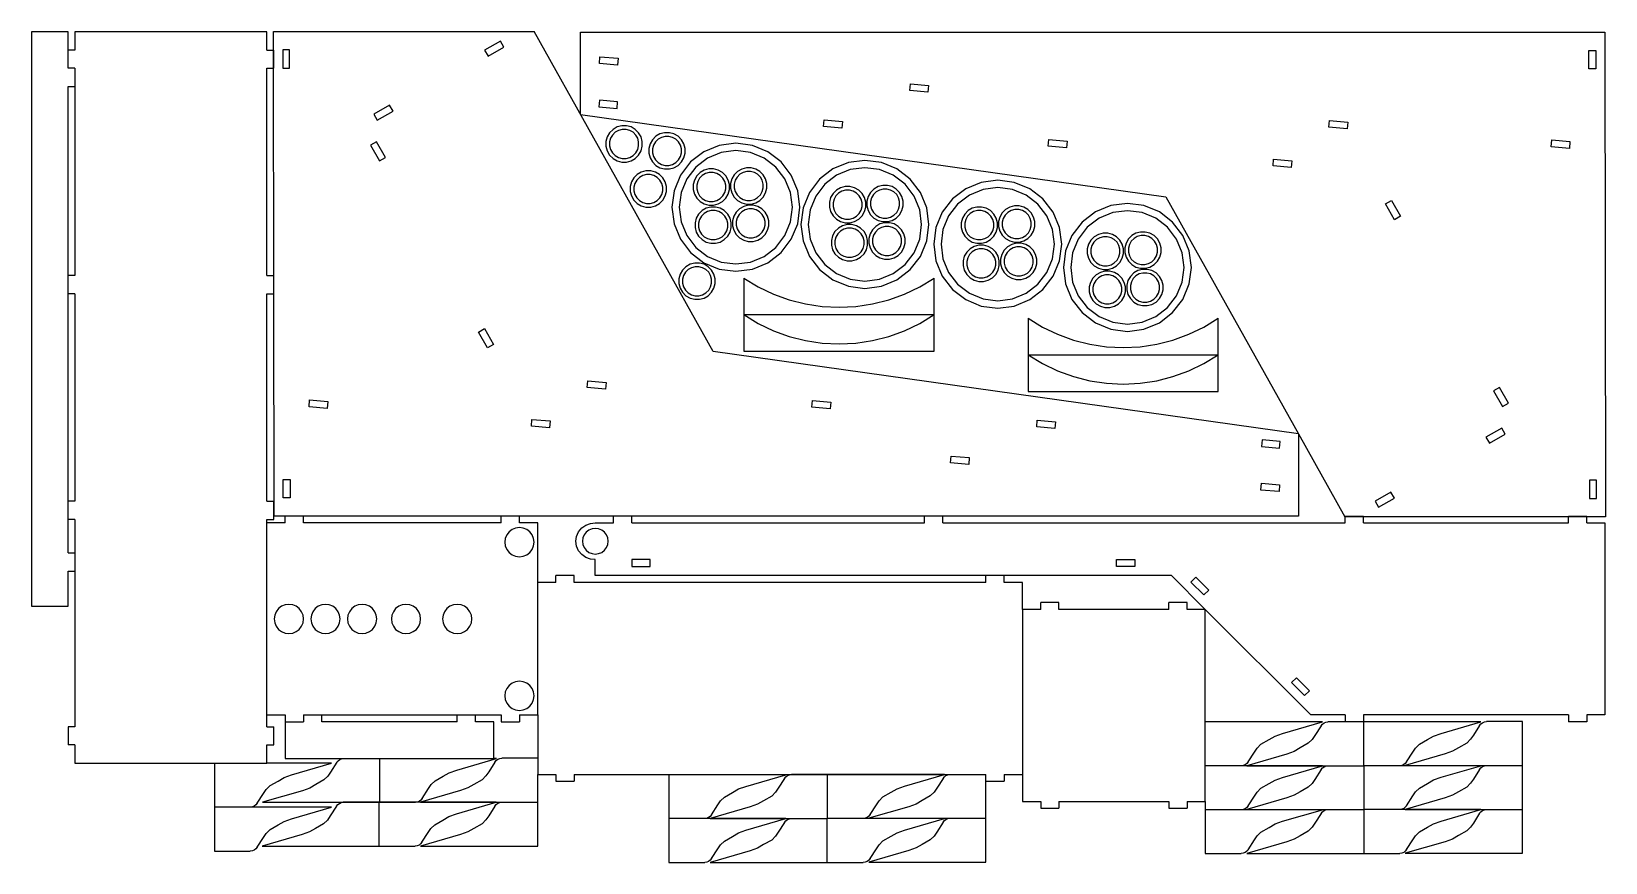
# Model space of a CAD drawing. Header units: inches. Extents: x 1.1 to 44.1, y 0.9 to 23.6.
import ezdxf

# ---------------------------------------------------------------- set-up
doc = ezdxf.new("R2010")
doc.units = ezdxf.units.IN
doc.header["$MEASUREMENT"] = 0
doc.layers.get('0').update_dxf_attribs({"color": 13, "true_color": 0xff5454})

msp = doc.modelspace()

# ---------------------------------------------------------------- linework, layer by layer
at = {"color": 8, "true_color": 0x727272}
for p, q in [((1.118, 23.599, 0.012), (1.118, 7.899, 0.012)), ((2.118, 23.599, 0.012), (1.118, 23.599, 0.012)), ((2.118, 23.099, 0.012), (2.118, 23.599, 0.012)), ((7.555, 23.599, 0.012), (2.305, 23.599, 0.012)), ((2.305, 23.599, 0.012), (2.305, 23.099, 0.012)), ((7.555, 23.099, 0.012), (7.555, 23.599, 0.012)), ((7.734, 23.606, 0.012), (14.858, 23.607, 0.012)), ((7.734, 23.099, 0.012), (7.734, 23.606, 0.012)), ((13.938, 23.344, 0.012), (13.505, 23.094, 0.012)), ((14.032, 23.181, 0.012), (13.938, 23.344, 0.012)), ((19.751, 14.857, 0.012), (14.858, 23.607, 0.012)), ((16.127, 23.587), (44.127, 23.587)), ((16.127, 21.337), (16.127, 23.587)), ((44.127, 23.587), (44.144, 10.337)), ((2.305, 23.099, 0.012), (2.118, 23.099, 0.012)), ((2.118, 22.599, 0.012), (2.118, 23.099, 0.012)), ((7.555, 23.099, 0.012), (7.734, 23.099, 0.012)), ((7.735, 22.599, 0.012), (7.734, 23.099, 0.012)), ((7.734, 23.099, 0.012), (7.743, 23.099, 0.012)), ((7.743, 22.599, 0.012), (7.743, 23.099, 0.012)), ((8.172, 23.106, 0.012), (7.984, 23.106, 0.012)), ((7.984, 23.106, 0.012), (7.984, 22.606, 0.012)), ((8.172, 22.606, 0.012), (8.172, 23.106, 0.012)), ((13.505, 23.094, 0.012), (13.599, 22.931, 0.012)), ((13.599, 22.931, 0.012), (14.032, 23.181, 0.012)), ((16.641, 22.73), (16.658, 22.917)), ((16.658, 22.917), (17.156, 22.874)), ((17.156, 22.874), (17.139, 22.686)), ((43.689, 23.087), (43.877, 23.087)), ((43.689, 22.587), (43.689, 23.087)), ((43.877, 23.087), (43.877, 22.587)), ((2.305, 22.599, 0.012), (2.118, 22.599, 0.012)), ((2.305, 22.599, 0.012), (2.305, 22.099, 0.012)), ((7.555, 22.599, 0.012), (7.735, 22.599, 0.012)), ((7.555, 16.932, 0.012), (7.555, 22.599, 0.012)), ((7.735, 22.599, 0.012), (7.743, 22.599, 0.012)), ((7.743, 16.932, 0.012), (7.735, 22.599, 0.012)), ((7.984, 22.606, 0.012), (8.172, 22.606, 0.012)), ((17.139, 22.686), (16.641, 22.73)), ((43.877, 22.587), (43.689, 22.587)), ((2.118, 16.932, 0.012), (2.118, 22.099, 0.012)), ((2.118, 22.099, 0.012), (2.305, 22.099, 0.012)), ((2.305, 22.099, 0.012), (2.305, 16.932, 0.012)), ((25.125, 21.989), (25.142, 22.176)), ((25.624, 21.945), (25.125, 21.989)), ((25.142, 22.176), (25.64, 22.133)), ((25.64, 22.133), (25.624, 21.945)), ((10.907, 21.594, 0.012), (10.474, 21.344, 0.012)), ((11.001, 21.431, 0.012), (10.907, 21.594, 0.012)), ((16.641, 21.73), (16.625, 21.543)), ((16.625, 21.543), (17.123, 21.499)), ((17.139, 21.687), (16.641, 21.73)), ((17.123, 21.499), (17.139, 21.687)), ((10.474, 21.344, 0.012), (10.568, 21.181, 0.012)), ((10.568, 21.181, 0.012), (11.001, 21.431, 0.012)), ((16.127, 21.337), (32.127, 19.087)), ((22.768, 21.006), (22.784, 21.193)), ((22.784, 21.193), (23.283, 21.149)), ((23.283, 21.149), (23.266, 20.962)), ((36.582, 20.987), (36.598, 21.174)), ((36.598, 21.174), (37.096, 21.13)), ((37.096, 21.13), (37.08, 20.943)), ((16.856, 20.724), (16.822, 20.598)), ((16.921, 20.837), (16.856, 20.724)), ((17.014, 20.929), (16.921, 20.837)), ((16.949, 20.686), (16.922, 20.585)), ((17.001, 20.776), (16.949, 20.686)), ((17.075, 20.85), (17.001, 20.776)), ((17.127, 20.995), (17.014, 20.929)), ((17.165, 20.902), (17.075, 20.85)), ((17.253, 21.028), (17.127, 20.995)), ((17.266, 20.929), (17.165, 20.902)), ((17.383, 21.028), (17.253, 21.028)), ((17.37, 20.929), (17.266, 20.929)), ((17.471, 20.902), (17.37, 20.929)), ((17.51, 20.995), (17.383, 21.028)), ((17.562, 20.85), (17.471, 20.902)), ((17.623, 20.929), (17.51, 20.995)), ((17.636, 20.776), (17.562, 20.85)), ((17.715, 20.837), (17.623, 20.929)), ((17.688, 20.686), (17.636, 20.776)), ((17.715, 20.585), (17.688, 20.686)), ((17.78, 20.724), (17.715, 20.837)), ((17.814, 20.598), (17.78, 20.724)), ((18.185, 20.74), (18.092, 20.647)), ((18.246, 20.66), (18.172, 20.586)), ((18.298, 20.805), (18.185, 20.74)), ((18.336, 20.712), (18.246, 20.66)), ((18.424, 20.839), (18.298, 20.805)), ((18.437, 20.739), (18.336, 20.712)), ((18.554, 20.839), (18.424, 20.839)), ((18.541, 20.739), (18.437, 20.739)), ((18.642, 20.712), (18.541, 20.739)), ((18.68, 20.805), (18.554, 20.839)), ((18.733, 20.66), (18.642, 20.712)), ((18.794, 20.74), (18.68, 20.805)), ((18.806, 20.586), (18.733, 20.66)), ((18.886, 20.647), (18.794, 20.74)), ((23.266, 20.962), (22.768, 21.006)), ((28.911, 20.468), (28.928, 20.655)), ((28.928, 20.655), (29.426, 20.612)), ((37.08, 20.943), (36.582, 20.987)), ((10.548, 20.593, 0.012), (10.385, 20.499, 0.012)), ((10.385, 20.499, 0.012), (10.635, 20.066, 0.012)), ((10.798, 20.16, 0.012), (10.548, 20.593, 0.012)), ((16.822, 20.598), (16.822, 20.467)), ((16.822, 20.467), (16.856, 20.341)), ((16.856, 20.341), (16.921, 20.228)), ((16.921, 20.228), (17.014, 20.136)), ((16.922, 20.585), (16.922, 20.48)), ((16.922, 20.48), (16.949, 20.38)), ((16.949, 20.38), (17.001, 20.289)), ((17.001, 20.289), (17.075, 20.215)), ((17.562, 20.215), (17.636, 20.289)), ((17.623, 20.136), (17.715, 20.228)), ((17.636, 20.289), (17.688, 20.38)), ((17.688, 20.38), (17.715, 20.48)), ((17.715, 20.48), (17.715, 20.585)), ((17.715, 20.228), (17.78, 20.341)), ((17.78, 20.341), (17.814, 20.467)), ((17.814, 20.467), (17.814, 20.598)), ((18.027, 20.534), (17.993, 20.408)), ((17.993, 20.408), (17.993, 20.278)), ((17.993, 20.278), (18.027, 20.152)), ((18.092, 20.647), (18.027, 20.534)), ((18.12, 20.496), (18.093, 20.395)), ((18.093, 20.395), (18.093, 20.291)), ((18.093, 20.291), (18.12, 20.19)), ((18.172, 20.586), (18.12, 20.496)), ((18.859, 20.496), (18.806, 20.586)), ((18.886, 20.395), (18.859, 20.496)), ((18.859, 20.19), (18.886, 20.291)), ((18.951, 20.534), (18.886, 20.647)), ((18.886, 20.291), (18.886, 20.395)), ((18.985, 20.408), (18.951, 20.534)), ((18.951, 20.152), (18.985, 20.278)), ((18.985, 20.278), (18.985, 20.408)), ((19.497, 20.316), (19.135, 20.038)), ((19.919, 20.491), (19.497, 20.316)), ((19.971, 20.297), (19.597, 20.143)), ((20.372, 20.55), (19.919, 20.491)), ((20.372, 20.35), (19.971, 20.297)), ((20.825, 20.491), (20.372, 20.55)), ((20.773, 20.297), (20.372, 20.35)), ((21.147, 20.143), (20.773, 20.297)), ((21.247, 20.316), (20.825, 20.491)), ((21.609, 20.038), (21.247, 20.316)), ((29.41, 20.425), (28.911, 20.468)), ((29.426, 20.612), (29.41, 20.425)), ((42.658, 20.455), (42.675, 20.642)), ((43.157, 20.411), (42.658, 20.455)), ((42.675, 20.642), (43.173, 20.599)), ((43.173, 20.599), (43.157, 20.411)), ((10.635, 20.066, 0.012), (10.798, 20.16, 0.012)), ((17.014, 20.136), (17.127, 20.071)), ((17.075, 20.215), (17.165, 20.163)), ((17.127, 20.071), (17.253, 20.037)), ((17.165, 20.163), (17.266, 20.136)), ((17.253, 20.037), (17.383, 20.037)), ((17.266, 20.136), (17.37, 20.136)), ((17.37, 20.136), (17.471, 20.163)), ((17.383, 20.037), (17.51, 20.071)), ((17.471, 20.163), (17.562, 20.215)), ((17.51, 20.071), (17.623, 20.136)), ((17.914, 19.796), (17.788, 19.762)), ((18.045, 19.796), (17.914, 19.796)), ((18.027, 20.152), (18.092, 20.038)), ((18.171, 19.762), (18.045, 19.796)), ((18.092, 20.038), (18.185, 19.946)), ((18.12, 20.19), (18.172, 20.099)), ((18.172, 20.099), (18.246, 20.026)), ((18.185, 19.946), (18.298, 19.881)), ((18.246, 20.026), (18.336, 19.973)), ((18.298, 19.881), (18.424, 19.847)), ((18.336, 19.973), (18.437, 19.946)), ((18.424, 19.847), (18.554, 19.847)), ((18.437, 19.946), (18.541, 19.946)), ((18.541, 19.946), (18.642, 19.973)), ((18.554, 19.847), (18.68, 19.881)), ((18.642, 19.973), (18.733, 20.026)), ((18.68, 19.881), (18.794, 19.946)), ((18.733, 20.026), (18.806, 20.099)), ((18.794, 19.946), (18.886, 20.038)), ((18.806, 20.099), (18.859, 20.19)), ((19.135, 20.038), (18.856, 19.675)), ((18.886, 20.038), (18.951, 20.152)), ((19.276, 19.896), (19.03, 19.575)), ((19.597, 20.143), (19.276, 19.896)), ((19.507, 19.816), (19.394, 19.75)), ((19.633, 19.849), (19.507, 19.816)), ((19.764, 19.849), (19.633, 19.849)), ((19.89, 19.816), (19.764, 19.849)), ((20.003, 19.75), (19.89, 19.816)), ((20.533, 19.846), (20.42, 19.781)), ((20.659, 19.88), (20.533, 19.846)), ((20.789, 19.88), (20.659, 19.88)), ((20.915, 19.846), (20.789, 19.88)), ((21.028, 19.781), (20.915, 19.846)), ((21.468, 19.896), (21.147, 20.143)), ((21.714, 19.575), (21.468, 19.896)), ((21.888, 19.675), (21.609, 20.038)), ((23.025, 19.848), (22.662, 19.57)), ((23.447, 20.023), (23.025, 19.848)), ((23.498, 19.83), (23.125, 19.675)), ((23.9, 20.083), (23.447, 20.023)), ((23.9, 19.883), (23.498, 19.83)), ((24.352, 20.023), (23.9, 20.083)), ((24.301, 19.83), (23.9, 19.883)), ((24.675, 19.675), (24.301, 19.83)), ((24.775, 19.848), (24.352, 20.023)), ((25.137, 19.57), (24.775, 19.848)), ((35.055, 19.931), (35.071, 20.118)), ((35.553, 19.887), (35.055, 19.931)), ((35.071, 20.118), (35.569, 20.074)), ((35.569, 20.074), (35.553, 19.887)), ((17.517, 19.492), (17.484, 19.366)), ((17.484, 19.366), (17.484, 19.235)), ((17.583, 19.605), (17.517, 19.492)), ((17.675, 19.697), (17.583, 19.605)), ((17.61, 19.453), (17.583, 19.352)), ((17.662, 19.544), (17.61, 19.453)), ((17.736, 19.618), (17.662, 19.544)), ((17.788, 19.762), (17.675, 19.697)), ((17.826, 19.67), (17.736, 19.618)), ((17.927, 19.697), (17.826, 19.67)), ((18.032, 19.697), (17.927, 19.697)), ((18.132, 19.67), (18.032, 19.697)), ((18.223, 19.618), (18.132, 19.67)), ((18.284, 19.697), (18.171, 19.762)), ((18.297, 19.544), (18.223, 19.618)), ((18.376, 19.605), (18.284, 19.697)), ((18.349, 19.453), (18.297, 19.544)), ((18.376, 19.352), (18.349, 19.453)), ((18.441, 19.492), (18.376, 19.605)), ((18.475, 19.366), (18.441, 19.492)), ((18.475, 19.235), (18.475, 19.366)), ((18.856, 19.675), (18.682, 19.253)), ((19.03, 19.575), (18.875, 19.201)), ((19.237, 19.545), (19.203, 19.419)), ((19.203, 19.419), (19.203, 19.288)), ((19.302, 19.658), (19.237, 19.545)), ((19.394, 19.75), (19.302, 19.658)), ((19.329, 19.507), (19.302, 19.406)), ((19.302, 19.406), (19.302, 19.301)), ((19.381, 19.597), (19.329, 19.507)), ((19.455, 19.671), (19.381, 19.597)), ((19.545, 19.723), (19.455, 19.671)), ((19.646, 19.75), (19.545, 19.723)), ((19.751, 19.75), (19.646, 19.75)), ((19.852, 19.723), (19.751, 19.75)), ((19.942, 19.671), (19.852, 19.723)), ((20.016, 19.597), (19.942, 19.671)), ((20.095, 19.658), (20.003, 19.75)), ((20.068, 19.507), (20.016, 19.597)), ((20.095, 19.406), (20.068, 19.507)), ((20.16, 19.545), (20.095, 19.658)), ((20.095, 19.301), (20.095, 19.406)), ((20.194, 19.419), (20.16, 19.545)), ((20.194, 19.288), (20.194, 19.419)), ((20.262, 19.575), (20.228, 19.449)), ((20.228, 19.449), (20.228, 19.319)), ((20.327, 19.688), (20.262, 19.575)), ((20.42, 19.781), (20.327, 19.688)), ((20.355, 19.537), (20.327, 19.436)), ((20.327, 19.436), (20.327, 19.332)), ((20.407, 19.627), (20.355, 19.537)), ((20.481, 19.701), (20.407, 19.627)), ((20.571, 19.753), (20.481, 19.701)), ((20.672, 19.78), (20.571, 19.753)), ((20.776, 19.78), (20.672, 19.78)), ((20.877, 19.753), (20.776, 19.78)), ((20.968, 19.701), (20.877, 19.753)), ((21.041, 19.627), (20.968, 19.701)), ((21.121, 19.688), (21.028, 19.781)), ((21.094, 19.537), (21.041, 19.627)), ((21.121, 19.436), (21.094, 19.537)), ((21.186, 19.575), (21.121, 19.688)), ((21.121, 19.332), (21.121, 19.436)), ((21.22, 19.449), (21.186, 19.575)), ((21.22, 19.319), (21.22, 19.449)), ((21.869, 19.201), (21.714, 19.575)), ((22.062, 19.253), (21.888, 19.675)), ((22.662, 19.57), (22.384, 19.208)), ((22.804, 19.429), (22.557, 19.108)), ((23.125, 19.675), (22.804, 19.429)), ((23.36, 19.368), (23.234, 19.334)), ((23.49, 19.368), (23.36, 19.368)), ((23.616, 19.334), (23.49, 19.368)), ((24.259, 19.364), (24.146, 19.299)), ((24.385, 19.398), (24.259, 19.364)), ((24.516, 19.398), (24.385, 19.398)), ((24.642, 19.364), (24.516, 19.398)), ((24.755, 19.299), (24.642, 19.364)), ((24.996, 19.429), (24.675, 19.675)), ((25.242, 19.108), (24.996, 19.429)), ((25.415, 19.208), (25.137, 19.57)), ((27.077, 19.481), (26.655, 19.306)), ((27.53, 19.54), (27.077, 19.481)), ((27.983, 19.481), (27.53, 19.54)), ((28.405, 19.306), (27.983, 19.481)), ((17.484, 19.235), (17.517, 19.109)), ((17.517, 19.109), (17.583, 18.996)), ((17.583, 19.352), (17.583, 19.248)), ((17.583, 19.248), (17.61, 19.147)), ((17.583, 18.996), (17.675, 18.904)), ((17.61, 19.147), (17.662, 19.057)), ((17.662, 19.057), (17.736, 18.983)), ((17.736, 18.983), (17.826, 18.931)), ((18.132, 18.931), (18.223, 18.983)), ((18.223, 18.983), (18.297, 19.057)), ((18.284, 18.904), (18.376, 18.996)), ((18.297, 19.057), (18.349, 19.147)), ((18.349, 19.147), (18.376, 19.248)), ((18.376, 19.248), (18.376, 19.352)), ((18.376, 18.996), (18.441, 19.109)), ((18.441, 19.109), (18.475, 19.235)), ((18.682, 19.253), (18.622, 18.8)), ((18.875, 19.201), (18.822, 18.8)), ((19.203, 19.288), (19.237, 19.162)), ((19.237, 19.162), (19.302, 19.049)), ((19.302, 19.301), (19.329, 19.201)), ((19.302, 19.049), (19.394, 18.957)), ((19.329, 19.201), (19.381, 19.11)), ((19.381, 19.11), (19.455, 19.036)), ((19.394, 18.957), (19.507, 18.892)), ((19.455, 19.036), (19.545, 18.984)), ((19.545, 18.984), (19.646, 18.957)), ((19.646, 18.957), (19.751, 18.957)), ((19.751, 18.957), (19.852, 18.984)), ((19.852, 18.984), (19.942, 19.036)), ((19.89, 18.892), (20.003, 18.957)), ((19.942, 19.036), (20.016, 19.11)), ((20.003, 18.957), (20.095, 19.049)), ((20.016, 19.11), (20.068, 19.201)), ((20.068, 19.201), (20.095, 19.301)), ((20.095, 19.049), (20.16, 19.162)), ((20.16, 19.162), (20.194, 19.288)), ((20.228, 19.319), (20.262, 19.193)), ((20.262, 19.193), (20.327, 19.08)), ((20.327, 19.332), (20.355, 19.231)), ((20.327, 19.08), (20.42, 18.987)), ((20.355, 19.231), (20.407, 19.14)), ((20.407, 19.14), (20.481, 19.067)), ((20.42, 18.987), (20.533, 18.922)), ((20.481, 19.067), (20.571, 19.014)), ((20.571, 19.014), (20.672, 18.987)), ((20.672, 18.987), (20.776, 18.987)), ((20.776, 18.987), (20.877, 19.014)), ((20.877, 19.014), (20.968, 19.067)), ((20.915, 18.922), (21.028, 18.987)), ((20.968, 19.067), (21.041, 19.14)), ((21.028, 18.987), (21.121, 19.08)), ((21.041, 19.14), (21.094, 19.231)), ((21.094, 19.231), (21.121, 19.332)), ((21.121, 19.08), (21.186, 19.193)), ((21.186, 19.193), (21.22, 19.319)), ((21.922, 18.8), (21.869, 19.201)), ((22.122, 18.8), (22.062, 19.253)), ((22.384, 19.208), (22.209, 18.785)), ((22.557, 19.108), (22.402, 18.734)), ((22.963, 19.064), (22.929, 18.938)), ((22.929, 18.938), (22.929, 18.807)), ((23.028, 19.177), (22.963, 19.064)), ((23.12, 19.269), (23.028, 19.177)), ((23.055, 19.025), (23.028, 18.924)), ((23.108, 19.116), (23.055, 19.025)), ((23.181, 19.19), (23.108, 19.116)), ((23.234, 19.334), (23.12, 19.269)), ((23.272, 19.242), (23.181, 19.19)), ((23.373, 19.269), (23.272, 19.242)), ((23.477, 19.269), (23.373, 19.269)), ((23.578, 19.242), (23.477, 19.269)), ((23.668, 19.19), (23.578, 19.242)), ((23.729, 19.269), (23.616, 19.334)), ((23.742, 19.116), (23.668, 19.19)), ((23.822, 19.177), (23.729, 19.269)), ((23.794, 19.025), (23.742, 19.116)), ((23.821, 18.924), (23.794, 19.025)), ((23.887, 19.064), (23.822, 19.177)), ((23.921, 18.938), (23.887, 19.064)), ((23.921, 18.807), (23.921, 18.938)), ((23.988, 19.094), (23.955, 18.968)), ((23.955, 18.968), (23.955, 18.837)), ((24.054, 19.207), (23.988, 19.094)), ((24.146, 19.299), (24.054, 19.207)), ((24.081, 19.056), (24.054, 18.955)), ((24.054, 18.955), (24.054, 18.85)), ((24.133, 19.146), (24.081, 19.056)), ((24.207, 19.22), (24.133, 19.146)), ((24.297, 19.272), (24.207, 19.22)), ((24.398, 19.299), (24.297, 19.272)), ((24.503, 19.299), (24.398, 19.299)), ((24.603, 19.272), (24.503, 19.299)), ((24.694, 19.22), (24.603, 19.272)), ((24.768, 19.146), (24.694, 19.22)), ((24.847, 19.207), (24.755, 19.299)), ((24.82, 19.056), (24.768, 19.146)), ((24.847, 18.955), (24.82, 19.056)), ((24.912, 19.094), (24.847, 19.207)), ((24.847, 18.85), (24.847, 18.955)), ((24.946, 18.968), (24.912, 19.094)), ((24.946, 18.837), (24.946, 18.968)), ((25.397, 18.734), (25.242, 19.108)), ((25.59, 18.785), (25.415, 19.208)), ((26.292, 19.028), (26.014, 18.665)), ((26.655, 19.306), (26.292, 19.028)), ((26.755, 19.133), (26.434, 18.886)), ((27.129, 19.288), (26.755, 19.133)), ((27.53, 19.34), (27.129, 19.288)), ((27.931, 19.288), (27.53, 19.34)), ((28.305, 19.133), (27.931, 19.288)), ((28.626, 18.886), (28.305, 19.133)), ((28.767, 19.028), (28.405, 19.306)), ((29.045, 18.665), (28.767, 19.028)), ((32.127, 19.087), (35.751, 12.607)), ((38.13, 18.893), (38.293, 18.987)), ((38.293, 18.987), (38.543, 18.554)), ((17.675, 18.904), (17.788, 18.838)), ((17.788, 18.838), (17.914, 18.805)), ((17.826, 18.931), (17.927, 18.904)), ((17.914, 18.805), (18.045, 18.805)), ((17.927, 18.904), (18.032, 18.904)), ((18.032, 18.904), (18.132, 18.931)), ((18.045, 18.805), (18.171, 18.838)), ((18.171, 18.838), (18.284, 18.904)), ((18.622, 18.8), (18.682, 18.347)), ((18.822, 18.8), (18.875, 18.399)), ((19.29, 18.503), (19.256, 18.377)), ((19.355, 18.616), (19.29, 18.503)), ((19.448, 18.708), (19.355, 18.616)), ((19.435, 18.555), (19.382, 18.464)), ((19.509, 18.629), (19.435, 18.555)), ((19.561, 18.773), (19.448, 18.708)), ((19.507, 18.892), (19.633, 18.858)), ((19.599, 18.681), (19.509, 18.629)), ((19.687, 18.807), (19.561, 18.773)), ((19.7, 18.708), (19.599, 18.681)), ((19.633, 18.858), (19.764, 18.858)), ((19.817, 18.807), (19.687, 18.807)), ((19.804, 18.708), (19.7, 18.708)), ((19.764, 18.858), (19.89, 18.892)), ((19.905, 18.681), (19.804, 18.708)), ((19.943, 18.773), (19.817, 18.807)), ((19.996, 18.629), (19.905, 18.681)), ((20.056, 18.708), (19.943, 18.773)), ((20.069, 18.555), (19.996, 18.629)), ((20.149, 18.616), (20.056, 18.708)), ((20.122, 18.464), (20.069, 18.555)), ((20.214, 18.503), (20.149, 18.616)), ((20.248, 18.377), (20.214, 18.503)), ((20.315, 18.553), (20.281, 18.427)), ((20.381, 18.667), (20.315, 18.553)), ((20.473, 18.759), (20.381, 18.667)), ((20.408, 18.515), (20.381, 18.414)), ((20.46, 18.606), (20.408, 18.515)), ((20.534, 18.679), (20.46, 18.606)), ((20.586, 18.824), (20.473, 18.759)), ((20.533, 18.922), (20.659, 18.888)), ((20.624, 18.732), (20.534, 18.679)), ((20.712, 18.858), (20.586, 18.824)), ((20.725, 18.759), (20.624, 18.732)), ((20.659, 18.888), (20.789, 18.888)), ((20.842, 18.858), (20.712, 18.858)), ((20.829, 18.759), (20.725, 18.759)), ((20.789, 18.888), (20.915, 18.922)), ((20.93, 18.732), (20.829, 18.759)), ((20.969, 18.824), (20.842, 18.858)), ((21.021, 18.679), (20.93, 18.732)), ((21.082, 18.759), (20.969, 18.824)), ((21.095, 18.606), (21.021, 18.679)), ((21.174, 18.667), (21.082, 18.759)), ((21.147, 18.515), (21.095, 18.606)), ((21.174, 18.414), (21.147, 18.515)), ((21.239, 18.553), (21.174, 18.667)), ((21.273, 18.427), (21.239, 18.553)), ((21.869, 18.399), (21.922, 18.8)), ((22.062, 18.347), (22.122, 18.8)), ((22.209, 18.785), (22.15, 18.333)), ((22.402, 18.734), (22.35, 18.333)), ((22.929, 18.807), (22.963, 18.681)), ((22.963, 18.681), (23.028, 18.568)), ((23.028, 18.924), (23.028, 18.82)), ((23.028, 18.82), (23.055, 18.719)), ((23.028, 18.568), (23.12, 18.476)), ((23.055, 18.719), (23.108, 18.629)), ((23.108, 18.629), (23.181, 18.555)), ((23.181, 18.555), (23.272, 18.503)), ((23.272, 18.503), (23.373, 18.476)), ((23.477, 18.476), (23.578, 18.503)), ((23.578, 18.503), (23.668, 18.555)), ((23.668, 18.555), (23.742, 18.629)), ((23.729, 18.476), (23.822, 18.568)), ((23.742, 18.629), (23.794, 18.719)), ((23.794, 18.719), (23.821, 18.82)), ((23.821, 18.82), (23.821, 18.924)), ((23.822, 18.568), (23.887, 18.681)), ((23.887, 18.681), (23.921, 18.807)), ((23.955, 18.837), (23.988, 18.711)), ((23.988, 18.711), (24.054, 18.598)), ((24.054, 18.85), (24.081, 18.749)), ((24.054, 18.598), (24.146, 18.506)), ((24.081, 18.749), (24.133, 18.659)), ((24.133, 18.659), (24.207, 18.585)), ((24.146, 18.506), (24.259, 18.441)), ((24.207, 18.585), (24.297, 18.533)), ((24.297, 18.533), (24.398, 18.506)), ((24.398, 18.506), (24.503, 18.506)), ((24.503, 18.506), (24.603, 18.533)), ((24.603, 18.533), (24.694, 18.585)), ((24.642, 18.441), (24.755, 18.506)), ((24.694, 18.585), (24.768, 18.659)), ((24.755, 18.506), (24.847, 18.598)), ((24.768, 18.659), (24.82, 18.749)), ((24.82, 18.749), (24.847, 18.85)), ((24.847, 18.598), (24.912, 18.711)), ((24.912, 18.711), (24.946, 18.837)), ((25.45, 18.333), (25.397, 18.734)), ((25.65, 18.333), (25.59, 18.785)), ((26.014, 18.665), (25.839, 18.243)), ((26.187, 18.565), (26.033, 18.192)), ((26.434, 18.886), (26.187, 18.565)), ((26.563, 18.503), (26.529, 18.377)), ((26.628, 18.616), (26.563, 18.503)), ((26.721, 18.708), (26.628, 18.616)), ((26.708, 18.555), (26.655, 18.464)), ((26.781, 18.629), (26.708, 18.555)), ((26.834, 18.773), (26.721, 18.708)), ((26.872, 18.681), (26.781, 18.629)), ((26.96, 18.807), (26.834, 18.773)), ((26.973, 18.708), (26.872, 18.681)), ((27.09, 18.807), (26.96, 18.807)), ((27.077, 18.708), (26.973, 18.708)), ((27.178, 18.681), (27.077, 18.708)), ((27.216, 18.773), (27.09, 18.807)), ((27.268, 18.629), (27.178, 18.681)), ((27.329, 18.708), (27.216, 18.773)), ((27.342, 18.555), (27.268, 18.629)), ((27.422, 18.616), (27.329, 18.708)), ((27.394, 18.464), (27.342, 18.555)), ((27.487, 18.503), (27.422, 18.616)), ((27.521, 18.377), (27.487, 18.503)), ((27.588, 18.533), (27.555, 18.407)), ((27.654, 18.646), (27.588, 18.533)), ((27.746, 18.738), (27.654, 18.646)), ((27.733, 18.585), (27.681, 18.495)), ((27.807, 18.659), (27.733, 18.585)), ((27.859, 18.803), (27.746, 18.738)), ((27.897, 18.711), (27.807, 18.659)), ((27.985, 18.837), (27.859, 18.803)), ((27.998, 18.738), (27.897, 18.711)), ((28.116, 18.837), (27.985, 18.837)), ((28.103, 18.738), (27.998, 18.738)), ((28.203, 18.711), (28.103, 18.738)), ((28.242, 18.803), (28.116, 18.837)), ((28.294, 18.659), (28.203, 18.711)), ((28.355, 18.738), (28.242, 18.803)), ((28.368, 18.585), (28.294, 18.659)), ((28.447, 18.646), (28.355, 18.738)), ((28.42, 18.495), (28.368, 18.585)), ((28.512, 18.533), (28.447, 18.646)), ((28.546, 18.407), (28.512, 18.533)), ((28.872, 18.565), (28.626, 18.886)), ((29.027, 18.192), (28.872, 18.565)), ((29.22, 18.243), (29.045, 18.665)), ((30.199, 18.672), (29.836, 18.394)), ((30.621, 18.847), (30.199, 18.672)), ((30.673, 18.653), (30.299, 18.499)), ((31.074, 18.906), (30.621, 18.847)), ((31.074, 18.706), (30.673, 18.653)), ((31.527, 18.847), (31.074, 18.906)), ((31.475, 18.653), (31.074, 18.706)), ((31.849, 18.499), (31.475, 18.653)), ((31.949, 18.672), (31.527, 18.847)), ((32.311, 18.394), (31.949, 18.672)), ((38.38, 18.46), (38.13, 18.893)), ((38.543, 18.554), (38.38, 18.46)), ((18.682, 18.347), (18.856, 17.925)), ((18.875, 18.399), (19.03, 18.025)), ((19.256, 18.377), (19.256, 18.246)), ((19.256, 18.246), (19.29, 18.12)), ((19.29, 18.12), (19.355, 18.007)), ((19.382, 18.464), (19.355, 18.363)), ((19.355, 18.363), (19.355, 18.259)), ((19.355, 18.259), (19.382, 18.158)), ((19.382, 18.158), (19.435, 18.068)), ((20.069, 18.068), (20.122, 18.158)), ((20.149, 18.363), (20.122, 18.464)), ((20.122, 18.158), (20.149, 18.259)), ((20.149, 18.259), (20.149, 18.363)), ((20.149, 18.007), (20.214, 18.12)), ((20.214, 18.12), (20.248, 18.246)), ((20.248, 18.246), (20.248, 18.377)), ((20.281, 18.427), (20.281, 18.297)), ((20.281, 18.297), (20.315, 18.171)), ((20.315, 18.171), (20.381, 18.058)), ((20.381, 18.414), (20.381, 18.31)), ((20.381, 18.31), (20.408, 18.209)), ((20.408, 18.209), (20.46, 18.119)), ((20.46, 18.119), (20.534, 18.045)), ((21.021, 18.045), (21.095, 18.119)), ((21.095, 18.119), (21.147, 18.209)), ((21.147, 18.209), (21.174, 18.31)), ((21.174, 18.31), (21.174, 18.414)), ((21.174, 18.058), (21.239, 18.171)), ((21.239, 18.171), (21.273, 18.297)), ((21.273, 18.297), (21.273, 18.427)), ((21.714, 18.025), (21.869, 18.399)), ((21.888, 17.925), (22.062, 18.347)), ((22.15, 18.333), (22.209, 17.88)), ((22.35, 18.333), (22.402, 17.931)), ((23.082, 18.134), (23.016, 18.021)), ((23.174, 18.227), (23.082, 18.134)), ((23.161, 18.073), (23.109, 17.983)), ((23.12, 18.476), (23.234, 18.41)), ((23.235, 18.147), (23.161, 18.073)), ((23.287, 18.292), (23.174, 18.227)), ((23.234, 18.41), (23.36, 18.377)), ((23.325, 18.199), (23.235, 18.147)), ((23.413, 18.326), (23.287, 18.292)), ((23.426, 18.226), (23.325, 18.199)), ((23.36, 18.377), (23.49, 18.377)), ((23.373, 18.476), (23.477, 18.476)), ((23.544, 18.326), (23.413, 18.326)), ((23.531, 18.226), (23.426, 18.226)), ((23.49, 18.377), (23.616, 18.41)), ((23.631, 18.199), (23.531, 18.226)), ((23.67, 18.292), (23.544, 18.326)), ((23.616, 18.41), (23.729, 18.476)), ((23.722, 18.147), (23.631, 18.199)), ((23.783, 18.227), (23.67, 18.292)), ((23.796, 18.073), (23.722, 18.147)), ((23.875, 18.134), (23.783, 18.227)), ((23.848, 17.983), (23.796, 18.073)), ((23.94, 18.021), (23.875, 18.134)), ((24.042, 18.072), (24.008, 17.946)), ((24.107, 18.185), (24.042, 18.072)), ((24.199, 18.277), (24.107, 18.185)), ((24.186, 18.124), (24.134, 18.034)), ((24.26, 18.198), (24.186, 18.124)), ((24.312, 18.343), (24.199, 18.277)), ((24.259, 18.441), (24.385, 18.407)), ((24.35, 18.25), (24.26, 18.198)), ((24.438, 18.376), (24.312, 18.343)), ((24.451, 18.277), (24.35, 18.25)), ((24.385, 18.407), (24.516, 18.407)), ((24.569, 18.376), (24.438, 18.376)), ((24.556, 18.277), (24.451, 18.277)), ((24.516, 18.407), (24.642, 18.441)), ((24.657, 18.25), (24.556, 18.277)), ((24.695, 18.343), (24.569, 18.376)), ((24.747, 18.198), (24.657, 18.25)), ((24.808, 18.277), (24.695, 18.343)), ((24.821, 18.124), (24.747, 18.198)), ((24.9, 18.185), (24.808, 18.277)), ((24.873, 18.034), (24.821, 18.124)), ((24.965, 18.072), (24.9, 18.185)), ((24.999, 17.946), (24.965, 18.072)), ((25.397, 17.931), (25.45, 18.333)), ((25.59, 17.88), (25.65, 18.333)), ((25.839, 18.243), (25.78, 17.79)), ((26.033, 18.192), (25.98, 17.79)), ((26.529, 18.377), (26.529, 18.246)), ((26.529, 18.246), (26.563, 18.12)), ((26.563, 18.12), (26.628, 18.007)), ((26.655, 18.464), (26.628, 18.364)), ((26.628, 18.364), (26.628, 18.259)), ((26.628, 18.259), (26.655, 18.158)), ((26.655, 18.158), (26.708, 18.068)), ((27.342, 18.068), (27.394, 18.158)), ((27.421, 18.364), (27.394, 18.464)), ((27.394, 18.158), (27.421, 18.259)), ((27.421, 18.259), (27.421, 18.364)), ((27.422, 18.007), (27.487, 18.12)), ((27.487, 18.12), (27.521, 18.246)), ((27.521, 18.246), (27.521, 18.377)), ((27.555, 18.407), (27.555, 18.276)), ((27.555, 18.276), (27.588, 18.15)), ((27.588, 18.15), (27.654, 18.037)), ((27.681, 18.495), (27.654, 18.394)), ((27.654, 18.394), (27.654, 18.289)), ((27.654, 18.289), (27.681, 18.188)), ((27.681, 18.188), (27.733, 18.098)), ((27.733, 18.098), (27.807, 18.024)), ((28.294, 18.024), (28.368, 18.098)), ((28.368, 18.098), (28.42, 18.188)), ((28.447, 18.394), (28.42, 18.495)), ((28.42, 18.188), (28.447, 18.289)), ((28.447, 18.289), (28.447, 18.394)), ((28.447, 18.037), (28.512, 18.15)), ((28.512, 18.15), (28.546, 18.276)), ((28.546, 18.276), (28.546, 18.407)), ((29.08, 17.79), (29.027, 18.192)), ((29.28, 17.79), (29.22, 18.243)), ((29.836, 18.394), (29.558, 18.031)), ((29.978, 18.252), (29.732, 17.931)), ((30.299, 18.499), (29.978, 18.252)), ((30.408, 18.094), (30.282, 18.06)), ((30.539, 18.094), (30.408, 18.094)), ((30.665, 18.06), (30.539, 18.094)), ((31.308, 18.091), (31.195, 18.025)), ((31.434, 18.124), (31.308, 18.091)), ((31.564, 18.124), (31.434, 18.124)), ((31.69, 18.091), (31.564, 18.124)), ((31.803, 18.025), (31.69, 18.091)), ((32.17, 18.252), (31.849, 18.499)), ((32.416, 17.931), (32.17, 18.252)), ((32.589, 18.031), (32.311, 18.394)), ((18.856, 17.925), (19.135, 17.563)), ((19.03, 18.025), (19.276, 17.704)), ((19.276, 17.704), (19.597, 17.458)), ((19.355, 18.007), (19.448, 17.915)), ((19.435, 18.068), (19.509, 17.994)), ((19.448, 17.915), (19.561, 17.849)), ((19.509, 17.994), (19.599, 17.942)), ((19.561, 17.849), (19.687, 17.816)), ((19.599, 17.942), (19.7, 17.915)), ((19.687, 17.816), (19.817, 17.816)), ((19.7, 17.915), (19.804, 17.915)), ((19.804, 17.915), (19.905, 17.942)), ((19.817, 17.816), (19.943, 17.849)), ((19.905, 17.942), (19.996, 17.994)), ((19.943, 17.849), (20.056, 17.915)), ((19.996, 17.994), (20.069, 18.068)), ((20.056, 17.915), (20.149, 18.007)), ((20.381, 18.058), (20.473, 17.965)), ((20.473, 17.965), (20.586, 17.9)), ((20.534, 18.045), (20.624, 17.993)), ((20.586, 17.9), (20.712, 17.866)), ((20.624, 17.993), (20.725, 17.966)), ((20.712, 17.866), (20.842, 17.866)), ((20.725, 17.966), (20.829, 17.966)), ((20.829, 17.966), (20.93, 17.993)), ((20.842, 17.866), (20.969, 17.9)), ((20.93, 17.993), (21.021, 18.045)), ((20.969, 17.9), (21.082, 17.965)), ((21.082, 17.965), (21.174, 18.058)), ((21.147, 17.458), (21.468, 17.704)), ((21.468, 17.704), (21.714, 18.025)), ((21.609, 17.563), (21.888, 17.925)), ((22.209, 17.88), (22.384, 17.458)), ((22.402, 17.931), (22.557, 17.558)), ((23.016, 18.021), (22.983, 17.895)), ((22.983, 17.895), (22.983, 17.765)), ((22.983, 17.765), (23.016, 17.639)), ((23.109, 17.983), (23.082, 17.882)), ((23.082, 17.882), (23.082, 17.778)), ((23.082, 17.778), (23.109, 17.677)), ((23.109, 17.677), (23.161, 17.586)), ((23.796, 17.586), (23.848, 17.677)), ((23.875, 17.882), (23.848, 17.983)), ((23.848, 17.677), (23.875, 17.778)), ((23.875, 17.778), (23.875, 17.882)), ((23.974, 17.895), (23.94, 18.021)), ((23.94, 17.639), (23.974, 17.765)), ((23.974, 17.765), (23.974, 17.895)), ((24.008, 17.946), (24.008, 17.815)), ((24.008, 17.815), (24.042, 17.689)), ((24.042, 17.689), (24.107, 17.576)), ((24.134, 18.034), (24.107, 17.933)), ((24.107, 17.933), (24.107, 17.829)), ((24.107, 17.829), (24.134, 17.728)), ((24.134, 17.728), (24.186, 17.637)), ((24.821, 17.637), (24.873, 17.728)), ((24.9, 17.933), (24.873, 18.034)), ((24.873, 17.728), (24.9, 17.829)), ((24.9, 17.829), (24.9, 17.933)), ((24.9, 17.576), (24.965, 17.689)), ((24.965, 17.689), (24.999, 17.815)), ((24.999, 17.815), (24.999, 17.946)), ((25.242, 17.558), (25.397, 17.931)), ((25.415, 17.458), (25.59, 17.88)), ((25.78, 17.79), (25.839, 17.337)), ((25.98, 17.79), (26.033, 17.389)), ((26.628, 18.007), (26.721, 17.915)), ((26.774, 17.666), (26.682, 17.573)), ((26.708, 18.068), (26.781, 17.994)), ((26.721, 17.915), (26.834, 17.849)), ((26.887, 17.731), (26.774, 17.666)), ((26.781, 17.994), (26.872, 17.942)), ((26.834, 17.849), (26.96, 17.816)), ((26.872, 17.942), (26.973, 17.915)), ((27.013, 17.765), (26.887, 17.731)), ((27.026, 17.666), (26.925, 17.638)), ((26.96, 17.816), (27.09, 17.816)), ((26.973, 17.915), (27.077, 17.915)), ((27.144, 17.765), (27.013, 17.765)), ((27.131, 17.666), (27.026, 17.666)), ((27.077, 17.915), (27.178, 17.942)), ((27.09, 17.816), (27.216, 17.849)), ((27.231, 17.638), (27.131, 17.666)), ((27.27, 17.731), (27.144, 17.765)), ((27.178, 17.942), (27.268, 17.994)), ((27.216, 17.849), (27.329, 17.915)), ((27.268, 17.994), (27.342, 18.068)), ((27.383, 17.666), (27.27, 17.731)), ((27.329, 17.915), (27.422, 18.007)), ((27.475, 17.573), (27.383, 17.666)), ((27.654, 18.037), (27.746, 17.945)), ((27.799, 17.716), (27.707, 17.624)), ((27.746, 17.945), (27.859, 17.88)), ((27.912, 17.782), (27.799, 17.716)), ((27.807, 18.024), (27.897, 17.972)), ((27.859, 17.88), (27.985, 17.846)), ((27.95, 17.689), (27.86, 17.637)), ((27.897, 17.972), (27.998, 17.945)), ((28.038, 17.816), (27.912, 17.782)), ((28.051, 17.716), (27.95, 17.689)), ((27.985, 17.846), (28.116, 17.846)), ((27.998, 17.945), (28.103, 17.945)), ((28.169, 17.816), (28.038, 17.816)), ((28.156, 17.716), (28.051, 17.716)), ((28.103, 17.945), (28.203, 17.972)), ((28.116, 17.846), (28.242, 17.88)), ((28.257, 17.689), (28.156, 17.716)), ((28.295, 17.782), (28.169, 17.816)), ((28.203, 17.972), (28.294, 18.024)), ((28.242, 17.88), (28.355, 17.945)), ((28.347, 17.637), (28.257, 17.689)), ((28.408, 17.716), (28.295, 17.782)), ((28.355, 17.945), (28.447, 18.037)), ((28.5, 17.624), (28.408, 17.716)), ((29.027, 17.389), (29.08, 17.79)), ((29.22, 17.337), (29.28, 17.79)), ((29.558, 18.031), (29.383, 17.609)), ((29.732, 17.931), (29.577, 17.557)), ((30.012, 17.79), (29.978, 17.664)), ((29.978, 17.664), (29.978, 17.533)), ((30.077, 17.903), (30.012, 17.79)), ((30.169, 17.995), (30.077, 17.903)), ((30.104, 17.751), (30.077, 17.651)), ((30.077, 17.651), (30.077, 17.546)), ((30.156, 17.842), (30.104, 17.751)), ((30.23, 17.916), (30.156, 17.842)), ((30.282, 18.06), (30.169, 17.995)), ((30.32, 17.968), (30.23, 17.916)), ((30.421, 17.995), (30.32, 17.968)), ((30.526, 17.995), (30.421, 17.995)), ((30.627, 17.968), (30.526, 17.995)), ((30.717, 17.916), (30.627, 17.968)), ((30.778, 17.995), (30.665, 18.06)), ((30.791, 17.842), (30.717, 17.916)), ((30.87, 17.903), (30.778, 17.995)), ((30.843, 17.751), (30.791, 17.842)), ((30.87, 17.651), (30.843, 17.751)), ((30.935, 17.79), (30.87, 17.903)), ((30.87, 17.546), (30.87, 17.651)), ((30.969, 17.664), (30.935, 17.79)), ((30.969, 17.533), (30.969, 17.664)), ((31.037, 17.82), (31.003, 17.694)), ((31.003, 17.694), (31.003, 17.563)), ((31.102, 17.933), (31.037, 17.82)), ((31.195, 18.025), (31.102, 17.933)), ((31.13, 17.782), (31.102, 17.681)), ((31.102, 17.681), (31.102, 17.576)), ((31.182, 17.872), (31.13, 17.782)), ((31.256, 17.946), (31.182, 17.872)), ((31.346, 17.998), (31.256, 17.946)), ((31.447, 18.025), (31.346, 17.998)), ((31.551, 18.025), (31.447, 18.025)), ((31.652, 17.998), (31.551, 18.025)), ((31.743, 17.946), (31.652, 17.998)), ((31.816, 17.872), (31.743, 17.946)), ((31.896, 17.933), (31.803, 18.025)), ((31.869, 17.782), (31.816, 17.872)), ((31.896, 17.681), (31.869, 17.782)), ((31.961, 17.82), (31.896, 17.933)), ((31.896, 17.576), (31.896, 17.681)), ((31.995, 17.694), (31.961, 17.82)), ((31.995, 17.563), (31.995, 17.694)), ((32.571, 17.557), (32.416, 17.931)), ((32.764, 17.609), (32.589, 18.031)), ((19.12, 17.242), (19.007, 17.176)), ((19.246, 17.275), (19.12, 17.242)), ((19.135, 17.563), (19.497, 17.285)), ((19.377, 17.275), (19.246, 17.275)), ((19.503, 17.242), (19.377, 17.275)), ((19.497, 17.285), (19.919, 17.11)), ((19.616, 17.176), (19.503, 17.242)), ((19.597, 17.458), (19.971, 17.303)), ((19.971, 17.303), (20.372, 17.25)), ((20.372, 17.25), (20.773, 17.303)), ((20.773, 17.303), (21.147, 17.458)), ((20.825, 17.11), (21.247, 17.285)), ((21.247, 17.285), (21.609, 17.563)), ((22.384, 17.458), (22.662, 17.095)), ((22.557, 17.558), (22.804, 17.237)), ((22.804, 17.237), (23.125, 16.99)), ((23.016, 17.639), (23.082, 17.525)), ((23.082, 17.525), (23.174, 17.433)), ((23.161, 17.586), (23.235, 17.513)), ((23.174, 17.433), (23.287, 17.368)), ((23.235, 17.513), (23.325, 17.46)), ((23.287, 17.368), (23.413, 17.334)), ((23.325, 17.46), (23.426, 17.433)), ((23.413, 17.334), (23.544, 17.334)), ((23.426, 17.433), (23.531, 17.433)), ((23.531, 17.433), (23.631, 17.46)), ((23.544, 17.334), (23.67, 17.368)), ((23.631, 17.46), (23.722, 17.513)), ((23.67, 17.368), (23.783, 17.433)), ((23.722, 17.513), (23.796, 17.586)), ((23.783, 17.433), (23.875, 17.525)), ((23.875, 17.525), (23.94, 17.639)), ((24.107, 17.576), (24.199, 17.484)), ((24.186, 17.637), (24.26, 17.563)), ((24.199, 17.484), (24.312, 17.419)), ((24.26, 17.563), (24.35, 17.511)), ((24.312, 17.419), (24.438, 17.385)), ((24.35, 17.511), (24.451, 17.484)), ((24.438, 17.385), (24.569, 17.385)), ((24.451, 17.484), (24.556, 17.484)), ((24.556, 17.484), (24.657, 17.511)), ((24.569, 17.385), (24.695, 17.419)), ((24.657, 17.511), (24.747, 17.563)), ((24.675, 16.99), (24.996, 17.237)), ((24.695, 17.419), (24.808, 17.484)), ((24.747, 17.563), (24.821, 17.637)), ((24.808, 17.484), (24.9, 17.576)), ((24.996, 17.237), (25.242, 17.558)), ((25.137, 17.095), (25.415, 17.458)), ((25.839, 17.337), (26.014, 16.915)), ((26.033, 17.389), (26.187, 17.015)), ((26.616, 17.46), (26.583, 17.334)), ((26.583, 17.334), (26.583, 17.204)), ((26.682, 17.573), (26.616, 17.46)), ((26.709, 17.422), (26.682, 17.321)), ((26.682, 17.321), (26.682, 17.217)), ((26.682, 17.217), (26.709, 17.116)), ((26.761, 17.512), (26.709, 17.422)), ((26.835, 17.586), (26.761, 17.512)), ((26.925, 17.638), (26.835, 17.586)), ((27.322, 17.586), (27.231, 17.638)), ((27.396, 17.512), (27.322, 17.586)), ((27.448, 17.422), (27.396, 17.512)), ((27.475, 17.321), (27.448, 17.422)), ((27.448, 17.116), (27.475, 17.217)), ((27.54, 17.46), (27.475, 17.573)), ((27.475, 17.217), (27.475, 17.321)), ((27.574, 17.334), (27.54, 17.46)), ((27.574, 17.204), (27.574, 17.334)), ((27.642, 17.511), (27.608, 17.385)), ((27.608, 17.385), (27.608, 17.255)), ((27.608, 17.255), (27.642, 17.128)), ((27.707, 17.624), (27.642, 17.511)), ((27.734, 17.473), (27.707, 17.372)), ((27.707, 17.372), (27.707, 17.268)), ((27.707, 17.268), (27.734, 17.167)), ((27.786, 17.563), (27.734, 17.473)), ((27.86, 17.637), (27.786, 17.563)), ((28.421, 17.563), (28.347, 17.637)), ((28.473, 17.473), (28.421, 17.563)), ((28.5, 17.372), (28.473, 17.473)), ((28.473, 17.167), (28.5, 17.268)), ((28.565, 17.511), (28.5, 17.624)), ((28.5, 17.268), (28.5, 17.372)), ((28.599, 17.385), (28.565, 17.511)), ((28.565, 17.128), (28.599, 17.255)), ((28.599, 17.255), (28.599, 17.385)), ((28.872, 17.015), (29.027, 17.389)), ((29.045, 16.915), (29.22, 17.337)), ((29.383, 17.609), (29.324, 17.156)), ((29.577, 17.557), (29.524, 17.156)), ((29.978, 17.533), (30.012, 17.407)), ((30.012, 17.407), (30.077, 17.294)), ((30.077, 17.546), (30.104, 17.445)), ((30.077, 17.294), (30.169, 17.202)), ((30.104, 17.445), (30.156, 17.355)), ((30.156, 17.355), (30.23, 17.281)), ((30.23, 17.281), (30.32, 17.229)), ((30.32, 17.229), (30.421, 17.202)), ((30.526, 17.202), (30.627, 17.229)), ((30.627, 17.229), (30.717, 17.281)), ((30.717, 17.281), (30.791, 17.355)), ((30.778, 17.202), (30.87, 17.294)), ((30.791, 17.355), (30.843, 17.445)), ((30.843, 17.445), (30.87, 17.546)), ((30.87, 17.294), (30.935, 17.407)), ((30.935, 17.407), (30.969, 17.533)), ((31.003, 17.563), (31.037, 17.437)), ((31.037, 17.437), (31.102, 17.324)), ((31.102, 17.576), (31.13, 17.476)), ((31.102, 17.324), (31.195, 17.232)), ((31.13, 17.476), (31.182, 17.385)), ((31.182, 17.385), (31.256, 17.311)), ((31.195, 17.232), (31.308, 17.167)), ((31.256, 17.311), (31.346, 17.259)), ((31.346, 17.259), (31.447, 17.232)), ((31.447, 17.232), (31.551, 17.232)), ((31.551, 17.232), (31.652, 17.259)), ((31.652, 17.259), (31.743, 17.311)), ((31.69, 17.167), (31.803, 17.232)), ((31.743, 17.311), (31.816, 17.385)), ((31.803, 17.232), (31.896, 17.324)), ((31.816, 17.385), (31.869, 17.476)), ((31.869, 17.476), (31.896, 17.576)), ((31.896, 17.324), (31.961, 17.437)), ((31.961, 17.437), (31.995, 17.563)), ((32.624, 17.156), (32.571, 17.557)), ((32.824, 17.156), (32.764, 17.609)), ((2.305, 16.932, 0.012), (2.118, 16.932, 0.012)), ((2.118, 16.432, 0.012), (2.118, 16.932, 0.012)), ((7.555, 16.932, 0.012), (7.743, 16.932, 0.012)), ((7.743, 16.704, 0.012), (7.743, 16.932, 0.012)), ((18.849, 16.971), (18.816, 16.845)), ((18.816, 16.845), (18.816, 16.714)), ((18.915, 17.084), (18.849, 16.971)), ((19.007, 17.176), (18.915, 17.084)), ((18.942, 16.933), (18.915, 16.832)), ((18.915, 16.832), (18.915, 16.728)), ((18.994, 17.023), (18.942, 16.933)), ((19.068, 17.097), (18.994, 17.023)), ((19.158, 17.149), (19.068, 17.097)), ((19.259, 17.176), (19.158, 17.149)), ((19.364, 17.176), (19.259, 17.176)), ((19.464, 17.149), (19.364, 17.176)), ((19.555, 17.097), (19.464, 17.149)), ((19.629, 17.023), (19.555, 17.097)), ((19.708, 17.084), (19.616, 17.176)), ((19.681, 16.933), (19.629, 17.023)), ((19.708, 16.832), (19.681, 16.933)), ((19.773, 16.971), (19.708, 17.084)), ((19.708, 16.728), (19.708, 16.832)), ((19.807, 16.845), (19.773, 16.971)), ((19.807, 16.714), (19.807, 16.845)), ((19.919, 17.11), (20.372, 17.05)), ((20.372, 17.05), (20.825, 17.11)), ((20.594, 16.865, 0.012), (20.594, 15.865, 0.012)), ((20.594, 16.865, 0.012), (20.986, 16.625, 0.012)), ((22.662, 17.095), (23.025, 16.817)), ((23.025, 16.817), (23.447, 16.642)), ((23.125, 16.99), (23.498, 16.835)), ((23.498, 16.835), (23.9, 16.783)), ((23.9, 16.783), (24.301, 16.835)), ((24.301, 16.835), (24.675, 16.99)), ((24.352, 16.642), (24.775, 16.817)), ((24.775, 16.817), (25.137, 17.095)), ((25.401, 16.625, 0.012), (25.794, 16.865, 0.012)), ((25.794, 15.865, 0.012), (25.794, 16.865, 0.012)), ((26.014, 16.915), (26.292, 16.553)), ((26.187, 17.015), (26.434, 16.694)), ((26.583, 17.204), (26.616, 17.078)), ((26.616, 17.078), (26.682, 16.965)), ((26.682, 16.965), (26.774, 16.872)), ((26.709, 17.116), (26.761, 17.025)), ((26.761, 17.025), (26.835, 16.952)), ((26.774, 16.872), (26.887, 16.807)), ((26.835, 16.952), (26.925, 16.899)), ((26.887, 16.807), (27.013, 16.773)), ((26.925, 16.899), (27.026, 16.872)), ((27.026, 16.872), (27.131, 16.872)), ((27.131, 16.872), (27.231, 16.899)), ((27.144, 16.773), (27.27, 16.807)), ((27.231, 16.899), (27.322, 16.952)), ((27.27, 16.807), (27.383, 16.872)), ((27.322, 16.952), (27.396, 17.025)), ((27.383, 16.872), (27.475, 16.965)), ((27.396, 17.025), (27.448, 17.116)), ((27.475, 16.965), (27.54, 17.078)), ((27.54, 17.078), (27.574, 17.204)), ((27.642, 17.128), (27.707, 17.015)), ((27.707, 17.015), (27.799, 16.923)), ((27.734, 17.167), (27.786, 17.076)), ((27.786, 17.076), (27.86, 17.002)), ((27.799, 16.923), (27.912, 16.858)), ((27.86, 17.002), (27.95, 16.95)), ((27.912, 16.858), (28.038, 16.824)), ((27.95, 16.95), (28.051, 16.923)), ((28.038, 16.824), (28.169, 16.824)), ((28.051, 16.923), (28.156, 16.923)), ((28.156, 16.923), (28.257, 16.95)), ((28.169, 16.824), (28.295, 16.858)), ((28.257, 16.95), (28.347, 17.002)), ((28.295, 16.858), (28.408, 16.923)), ((28.347, 17.002), (28.421, 17.076)), ((28.408, 16.923), (28.5, 17.015)), ((28.421, 17.076), (28.473, 17.167)), ((28.5, 17.015), (28.565, 17.128)), ((28.626, 16.694), (28.872, 17.015)), ((28.767, 16.553), (29.045, 16.915)), ((29.324, 17.156), (29.383, 16.703)), ((29.524, 17.156), (29.577, 16.755)), ((30.13, 16.86), (30.065, 16.747)), ((30.223, 16.953), (30.13, 16.86)), ((30.21, 16.8), (30.157, 16.709)), ((30.169, 17.202), (30.282, 17.136)), ((30.284, 16.873), (30.21, 16.8)), ((30.336, 17.018), (30.223, 16.953)), ((30.282, 17.136), (30.408, 17.103)), ((30.374, 16.926), (30.284, 16.873)), ((30.462, 17.052), (30.336, 17.018)), ((30.475, 16.953), (30.374, 16.926)), ((30.408, 17.103), (30.539, 17.103)), ((30.421, 17.202), (30.526, 17.202)), ((30.592, 17.052), (30.462, 17.052)), ((30.579, 16.953), (30.475, 16.953)), ((30.539, 17.103), (30.665, 17.136)), ((30.68, 16.926), (30.579, 16.953)), ((30.718, 17.018), (30.592, 17.052)), ((30.665, 17.136), (30.778, 17.202)), ((30.771, 16.873), (30.68, 16.926)), ((30.831, 16.953), (30.718, 17.018)), ((30.844, 16.8), (30.771, 16.873)), ((30.924, 16.86), (30.831, 16.953)), ((30.897, 16.709), (30.844, 16.8)), ((30.989, 16.747), (30.924, 16.86)), ((31.09, 16.798), (31.056, 16.672)), ((31.156, 16.911), (31.09, 16.798)), ((31.248, 17.004), (31.156, 16.911)), ((31.235, 16.85), (31.183, 16.76)), ((31.309, 16.924), (31.235, 16.85)), ((31.361, 17.069), (31.248, 17.004)), ((31.308, 17.167), (31.434, 17.133)), ((31.399, 16.976), (31.309, 16.924)), ((31.487, 17.103), (31.361, 17.069)), ((31.5, 17.003), (31.399, 16.976)), ((31.434, 17.133), (31.564, 17.133)), ((31.617, 17.103), (31.487, 17.103)), ((31.604, 17.003), (31.5, 17.003)), ((31.564, 17.133), (31.69, 17.167)), ((31.705, 16.976), (31.604, 17.003)), ((31.744, 17.069), (31.617, 17.103)), ((31.796, 16.924), (31.705, 16.976)), ((31.857, 17.004), (31.744, 17.069)), ((31.87, 16.85), (31.796, 16.924)), ((31.949, 16.911), (31.857, 17.004)), ((31.922, 16.76), (31.87, 16.85)), ((32.014, 16.798), (31.949, 16.911)), ((32.048, 16.672), (32.014, 16.798)), ((32.571, 16.755), (32.624, 17.156)), ((32.764, 16.703), (32.824, 17.156)), ((2.118, 10.765, 0.012), (2.118, 16.432, 0.012)), ((2.305, 16.432, 0.012), (2.118, 16.432, 0.012)), ((2.305, 16.432, 0.012), (2.305, 10.765, 0.012)), ((7.555, 10.765, 0.012), (7.555, 16.432, 0.012)), ((7.555, 16.432, 0.012), (7.743, 16.432, 0.012)), ((7.743, 16.432, 0.012), (7.743, 16.704, 0.012)), ((7.751, 10.357, 0.012), (7.743, 16.432, 0.012)), ((18.816, 16.714), (18.849, 16.588)), ((18.849, 16.588), (18.915, 16.475)), ((18.915, 16.728), (18.942, 16.627)), ((18.915, 16.475), (19.007, 16.383)), ((18.942, 16.627), (18.994, 16.536)), ((18.994, 16.536), (19.068, 16.462)), ((19.007, 16.383), (19.12, 16.318)), ((19.068, 16.462), (19.158, 16.41)), ((19.158, 16.41), (19.259, 16.383)), ((19.259, 16.383), (19.364, 16.383)), ((19.364, 16.383), (19.464, 16.41)), ((19.464, 16.41), (19.555, 16.462)), ((19.503, 16.318), (19.616, 16.383)), ((19.555, 16.462), (19.629, 16.536)), ((19.616, 16.383), (19.708, 16.475)), ((19.629, 16.536), (19.681, 16.627)), ((19.681, 16.627), (19.708, 16.728)), ((19.708, 16.475), (19.773, 16.588)), ((19.773, 16.588), (19.807, 16.714)), ((20.986, 16.625, 0.012), (21.401, 16.426, 0.012)), ((21.401, 16.426, 0.012), (21.833, 16.269, 0.012)), ((23.447, 16.642), (23.9, 16.583)), ((23.9, 16.583), (24.352, 16.642)), ((24.554, 16.269, 0.012), (24.986, 16.426, 0.012)), ((24.986, 16.426, 0.012), (25.401, 16.625, 0.012)), ((26.292, 16.553), (26.655, 16.275)), ((26.434, 16.694), (26.755, 16.448)), ((26.755, 16.448), (27.129, 16.293)), ((27.013, 16.773), (27.144, 16.773)), ((27.931, 16.293), (28.305, 16.448)), ((28.305, 16.448), (28.626, 16.694)), ((28.405, 16.275), (28.767, 16.553)), ((29.383, 16.703), (29.558, 16.281)), ((29.577, 16.755), (29.732, 16.381)), ((29.732, 16.381), (29.978, 16.06)), ((30.065, 16.747), (30.031, 16.621)), ((30.031, 16.621), (30.031, 16.491)), ((30.031, 16.491), (30.065, 16.365)), ((30.065, 16.365), (30.13, 16.252)), ((30.157, 16.709), (30.13, 16.608)), ((30.13, 16.608), (30.13, 16.504)), ((30.13, 16.504), (30.157, 16.403)), ((30.157, 16.403), (30.21, 16.312)), ((30.844, 16.312), (30.897, 16.403)), ((30.924, 16.608), (30.897, 16.709)), ((30.897, 16.403), (30.924, 16.504)), ((30.924, 16.504), (30.924, 16.608)), ((30.924, 16.252), (30.989, 16.365)), ((31.023, 16.621), (30.989, 16.747)), ((30.989, 16.365), (31.023, 16.491)), ((31.023, 16.491), (31.023, 16.621)), ((31.056, 16.672), (31.056, 16.542)), ((31.056, 16.542), (31.09, 16.416)), ((31.09, 16.416), (31.156, 16.302)), ((31.183, 16.76), (31.156, 16.659)), ((31.156, 16.659), (31.156, 16.555)), ((31.156, 16.555), (31.183, 16.454)), ((31.183, 16.454), (31.235, 16.363)), ((31.235, 16.363), (31.309, 16.29)), ((31.796, 16.29), (31.87, 16.363)), ((31.87, 16.363), (31.922, 16.454)), ((31.949, 16.659), (31.922, 16.76)), ((31.922, 16.454), (31.949, 16.555)), ((31.949, 16.555), (31.949, 16.659)), ((31.949, 16.302), (32.014, 16.416)), ((32.014, 16.416), (32.048, 16.542)), ((32.048, 16.542), (32.048, 16.672)), ((32.17, 16.06), (32.416, 16.381)), ((32.416, 16.381), (32.571, 16.755)), ((32.589, 16.281), (32.764, 16.703)), ((19.12, 16.318), (19.246, 16.284)), ((19.246, 16.284), (19.377, 16.284)), ((19.377, 16.284), (19.503, 16.318)), ((21.833, 16.269, 0.012), (22.279, 16.156, 0.012)), ((22.279, 16.156, 0.012), (22.734, 16.088, 0.012)), ((22.734, 16.088, 0.012), (23.194, 16.065, 0.012)), ((23.194, 16.065, 0.012), (23.653, 16.088, 0.012)), ((23.653, 16.088, 0.012), (24.108, 16.156, 0.012)), ((24.108, 16.156, 0.012), (24.554, 16.269, 0.012)), ((26.655, 16.275), (27.077, 16.1)), ((27.077, 16.1), (27.53, 16.04)), ((27.129, 16.293), (27.53, 16.24)), ((27.53, 16.24), (27.931, 16.293)), ((27.53, 16.04), (27.983, 16.1)), ((27.983, 16.1), (28.405, 16.275)), ((29.558, 16.281), (29.836, 15.919)), ((29.978, 16.06), (30.299, 15.814)), ((30.13, 16.252), (30.223, 16.159)), ((30.21, 16.312), (30.284, 16.239)), ((30.223, 16.159), (30.336, 16.094)), ((30.284, 16.239), (30.374, 16.186)), ((30.336, 16.094), (30.462, 16.06)), ((30.374, 16.186), (30.475, 16.159)), ((30.462, 16.06), (30.592, 16.06)), ((30.475, 16.159), (30.579, 16.159)), ((30.579, 16.159), (30.68, 16.186)), ((30.592, 16.06), (30.718, 16.094)), ((30.68, 16.186), (30.771, 16.239)), ((30.718, 16.094), (30.831, 16.159)), ((30.771, 16.239), (30.844, 16.312)), ((30.831, 16.159), (30.924, 16.252)), ((31.156, 16.302), (31.248, 16.21)), ((31.248, 16.21), (31.361, 16.145)), ((31.309, 16.29), (31.399, 16.237)), ((31.361, 16.145), (31.487, 16.111)), ((31.399, 16.237), (31.5, 16.21)), ((31.487, 16.111), (31.617, 16.111)), ((31.5, 16.21), (31.604, 16.21)), ((31.604, 16.21), (31.705, 16.237)), ((31.617, 16.111), (31.744, 16.145)), ((31.705, 16.237), (31.796, 16.29)), ((31.744, 16.145), (31.857, 16.21)), ((31.849, 15.814), (32.17, 16.06)), ((31.857, 16.21), (31.949, 16.302)), ((32.311, 15.919), (32.589, 16.281)), ((20.594, 15.865, 0.012), (20.594, 14.865, 0.012)), ((20.594, 15.865, 0.012), (20.986, 15.625, 0.012)), ((20.594, 15.865, 0.012), (25.794, 15.865, 0.012)), ((20.986, 15.625, 0.012), (21.401, 15.426, 0.012)), ((24.986, 15.426, 0.012), (25.401, 15.625, 0.012)), ((25.401, 15.625, 0.012), (25.794, 15.865, 0.012)), ((25.794, 14.865, 0.012), (25.794, 15.865, 0.012)), ((28.36, 15.766, 0.012), (28.36, 14.766, 0.012)), ((28.36, 15.766, 0.012), (28.753, 15.526, 0.012)), ((28.753, 15.526, 0.012), (29.168, 15.327, 0.012)), ((29.836, 15.919), (30.199, 15.641)), ((30.199, 15.641), (30.621, 15.466)), ((30.299, 15.814), (30.673, 15.659)), ((30.673, 15.659), (31.074, 15.606)), ((31.074, 15.606), (31.475, 15.659)), ((31.475, 15.659), (31.849, 15.814)), ((31.527, 15.466), (31.949, 15.641)), ((31.949, 15.641), (32.311, 15.919)), ((32.753, 15.327, 0.012), (33.167, 15.526, 0.012)), ((33.167, 15.526, 0.012), (33.56, 15.766, 0.012)), ((33.56, 14.766, 0.012), (33.56, 15.766, 0.012)), ((13.335, 15.39, 0.012), (13.498, 15.484, 0.012)), ((13.585, 14.957, 0.012), (13.335, 15.39, 0.012)), ((13.498, 15.484, 0.012), (13.748, 15.051, 0.012)), ((21.401, 15.426, 0.012), (21.833, 15.269, 0.012)), ((21.833, 15.269, 0.012), (22.279, 15.156, 0.012)), ((22.279, 15.156, 0.012), (22.734, 15.088, 0.012)), ((22.734, 15.088, 0.012), (23.194, 15.065, 0.012)), ((23.194, 15.065, 0.012), (23.653, 15.088, 0.012)), ((23.653, 15.088, 0.012), (24.108, 15.156, 0.012)), ((24.108, 15.156, 0.012), (24.554, 15.269, 0.012)), ((24.554, 15.269, 0.012), (24.986, 15.426, 0.012)), ((29.168, 15.327, 0.012), (29.6, 15.17, 0.012)), ((29.6, 15.17, 0.012), (30.046, 15.057, 0.012)), ((30.621, 15.466), (31.074, 15.406)), ((31.074, 15.406), (31.527, 15.466)), ((31.875, 15.057, 0.012), (32.32, 15.17, 0.012)), ((32.32, 15.17, 0.012), (32.753, 15.327, 0.012)), ((13.748, 15.051, 0.012), (13.585, 14.957, 0.012)), ((35.751, 12.607, 0.012), (19.751, 14.857, 0.012)), ((20.594, 14.865, 0.012), (25.794, 14.865, 0.012)), ((28.36, 14.766, 0.012), (28.36, 13.766, 0.012)), ((28.36, 14.766, 0.012), (28.753, 14.526, 0.012)), ((28.36, 14.766, 0.012), (33.56, 14.766, 0.012)), ((30.046, 15.057, 0.012), (30.501, 14.989, 0.012)), ((30.501, 14.989, 0.012), (30.96, 14.966, 0.012)), ((30.96, 14.966, 0.012), (31.42, 14.989, 0.012)), ((31.42, 14.989, 0.012), (31.875, 15.057, 0.012)), ((33.167, 14.526, 0.012), (33.56, 14.766, 0.012)), ((33.56, 13.766, 0.012), (33.56, 14.766, 0.012)), ((28.753, 14.526, 0.012), (29.168, 14.327, 0.012)), ((29.168, 14.327, 0.012), (29.6, 14.17, 0.012)), ((32.32, 14.17, 0.012), (32.753, 14.327, 0.012)), ((32.753, 14.327, 0.012), (33.167, 14.526, 0.012)), ((16.309, 13.869, 0.012), (16.325, 14.057, 0.012)), ((16.807, 13.826, 0.012), (16.309, 13.869, 0.012)), ((16.325, 14.057, 0.012), (16.823, 14.013, 0.012)), ((16.823, 14.013, 0.012), (16.807, 13.826, 0.012)), ((29.6, 14.17, 0.012), (30.046, 14.057, 0.012)), ((30.046, 14.057, 0.012), (30.501, 13.989, 0.012)), ((30.501, 13.989, 0.012), (30.96, 13.966, 0.012)), ((30.96, 13.966, 0.012), (31.42, 13.989, 0.012)), ((31.42, 13.989, 0.012), (31.875, 14.057, 0.012)), ((31.875, 14.057, 0.012), (32.32, 14.17, 0.012)), ((41.243, 13.877), (41.08, 13.783)), ((41.08, 13.783), (41.33, 13.35)), ((41.493, 13.444), (41.243, 13.877)), ((8.705, 13.345, 0.012), (8.721, 13.532, 0.012)), ((9.203, 13.301, 0.012), (8.705, 13.345, 0.012)), ((8.721, 13.532, 0.012), (9.22, 13.489, 0.012)), ((9.22, 13.489, 0.012), (9.203, 13.301, 0.012)), ((22.452, 13.332, 0.012), (22.468, 13.519, 0.012)), ((22.468, 13.519, 0.012), (22.967, 13.476, 0.012)), ((22.967, 13.476, 0.012), (22.95, 13.288, 0.012)), ((28.36, 13.766, 0.012), (33.56, 13.766, 0.012)), ((41.33, 13.35), (41.493, 13.444)), ((14.782, 12.813, 0.012), (14.798, 13, 0.012)), ((14.798, 13, 0.012), (15.296, 12.957, 0.012)), ((15.296, 12.957, 0.012), (15.28, 12.77, 0.012)), ((22.95, 13.288, 0.012), (22.452, 13.332, 0.012)), ((28.595, 12.794, 0.012), (28.612, 12.982, 0.012)), ((28.612, 12.982, 0.012), (29.11, 12.938, 0.012)), ((29.11, 12.938, 0.012), (29.093, 12.751, 0.012)), ((15.28, 12.77, 0.012), (14.782, 12.813, 0.012)), ((29.093, 12.751, 0.012), (28.595, 12.794, 0.012)), ((35.751, 12.607, 0.012), (35.751, 10.357, 0.012)), ((35.751, 12.607), (37.02, 10.337)), ((41.31, 12.763), (40.877, 12.513)), ((40.877, 12.513), (40.971, 12.35)), ((40.971, 12.35), (41.404, 12.6)), ((41.404, 12.6), (41.31, 12.763)), ((34.755, 12.444, 0.012), (34.738, 12.257, 0.012)), ((34.738, 12.257, 0.012), (35.237, 12.213, 0.012)), ((35.253, 12.401, 0.012), (34.755, 12.444, 0.012)), ((35.237, 12.213, 0.012), (35.253, 12.401, 0.012)), ((26.238, 11.811, 0.012), (26.254, 11.998, 0.012)), ((26.736, 11.767, 0.012), (26.238, 11.811, 0.012)), ((26.254, 11.998, 0.012), (26.753, 11.955, 0.012)), ((26.753, 11.955, 0.012), (26.736, 11.767, 0.012)), ((8.001, 10.857, 0.012), (8.001, 11.357, 0.012)), ((8.001, 11.357, 0.012), (8.189, 11.357, 0.012)), ((8.189, 11.357, 0.012), (8.189, 10.857, 0.012)), ((34.722, 11.07, 0.012), (34.738, 11.257, 0.012)), ((34.738, 11.257, 0.012), (35.237, 11.214, 0.012)), ((35.237, 11.214, 0.012), (35.22, 11.027, 0.012)), ((43.706, 11.337), (43.706, 10.837)), ((43.894, 11.337), (43.706, 11.337)), ((43.894, 10.837), (43.894, 11.337)), ((2.305, 10.765, 0.012), (2.118, 10.765, 0.012)), ((2.118, 10.265, 0.012), (2.118, 10.765, 0.012)), ((7.555, 10.765, 0.012), (7.743, 10.765, 0.012)), ((7.743, 10.265, 0.012), (7.743, 10.765, 0.012)), ((8.189, 10.857, 0.012), (8.001, 10.857, 0.012)), ((35.22, 11.027, 0.012), (34.722, 11.07, 0.012)), ((38.279, 11.013), (37.846, 10.763)), ((37.846, 10.763), (37.94, 10.6)), ((37.94, 10.6), (38.373, 10.85)), ((38.373, 10.85), (38.279, 11.013)), ((43.706, 10.837), (43.894, 10.837)), ((8.055, 10.357, 0.012), (7.751, 10.357, 0.012)), ((8.555, 10.357, 0.012), (8.055, 10.357, 0.012)), ((8.055, 10.169, 0.012), (8.055, 10.357, 0.012)), ((13.955, 10.357, 0.012), (8.555, 10.357, 0.012)), ((8.555, 10.169, 0.012), (8.555, 10.357, 0.012)), ((14.455, 10.357, 0.012), (13.955, 10.357, 0.012)), ((13.955, 10.169, 0.012), (13.955, 10.357, 0.012)), ((17.03, 10.357, 0.012), (14.455, 10.357, 0.012)), ((14.455, 10.169, 0.012), (14.455, 10.357, 0.012)), ((17.03, 10.169, 0.012), (17.03, 10.357, 0.012)), ((17.53, 10.357, 0.012), (17.03, 10.357, 0.012)), ((17.53, 10.169, 0.012), (17.53, 10.357, 0.012)), ((25.53, 10.357, 0.012), (17.53, 10.357, 0.012)), ((25.53, 10.169, 0.012), (25.53, 10.357, 0.012)), ((26.03, 10.357, 0.012), (25.53, 10.357, 0.012)), ((26.03, 10.169, 0.012), (26.03, 10.357, 0.012)), ((35.751, 10.357, 0.012), (26.03, 10.357, 0.012)), ((44.144, 10.337), (37.02, 10.337)), ((37.03, 10.169, 0.012), (37.03, 10.357, 0.012)), ((37.03, 10.357, 0.012), (37.53, 10.357, 0.012)), ((37.53, 10.169, 0.012), (37.53, 10.357, 0.012)), ((43.13, 10.169, 0.012), (43.13, 10.357, 0.012)), ((43.13, 10.357, 0.012), (43.63, 10.357, 0.012)), ((43.63, 10.169, 0.012), (43.63, 10.357, 0.012)), ((2.305, 10.265, 0.012), (2.118, 10.265, 0.012)), ((2.118, 9.349, 0.012), (2.118, 10.265, 0.012)), ((2.305, 10.265, 0.012), (2.305, 9.349, 0.012)), ((7.555, 10.169, 0.012), (7.555, 10.265, 0.012)), ((7.555, 10.265, 0.012), (7.743, 10.265, 0.012)), ((7.555, 4.919, 0.012), (7.555, 10.169, 0.012)), ((8.055, 10.169, 0.012), (7.555, 10.169, 0.012)), ((13.955, 10.169, 0.012), (8.555, 10.169, 0.012)), ((14.172, 9.927, 0.012), (14.109, 9.844, 0.012)), ((14.255, 9.99, 0.012), (14.172, 9.927, 0.012)), ((14.352, 10.03, 0.012), (14.255, 9.99, 0.012)), ((14.455, 10.044, 0.012), (14.352, 10.03, 0.012)), ((14.955, 10.169, 0.012), (14.455, 10.169, 0.012)), ((14.559, 10.03, 0.012), (14.455, 10.044, 0.012)), ((14.655, 9.99, 0.012), (14.559, 10.03, 0.012)), ((14.738, 9.927, 0.012), (14.655, 9.99, 0.012)), ((14.802, 9.844, 0.012), (14.738, 9.927, 0.012)), ((14.955, 8.544, 0.012), (14.955, 10.169, 0.012)), ((16.02, 9.803, 0.011), (16.073, 9.927, 0.011)), ((16.073, 9.927, 0.011), (16.158, 10.033, 0.011)), ((16.158, 10.033, 0.011), (16.268, 10.112, 0.011)), ((16.283, 9.916, 0.011), (16.227, 9.844, 0.011)), ((16.268, 10.112, 0.011), (16.395, 10.158, 0.011)), ((16.355, 9.972, 0.011), (16.283, 9.916, 0.011)), ((16.44, 10.007, 0.011), (16.355, 9.972, 0.011)), ((16.395, 10.158, 0.011), (16.53, 10.169, 0.011)), ((16.53, 10.019, 0.012), (16.44, 10.007, 0.011)), ((16.53, 10.169, 0.011), (17.03, 10.169, 0.012)), ((16.621, 10.007, 0.012), (16.53, 10.019, 0.012)), ((16.705, 9.972, 0.012), (16.621, 10.007, 0.012)), ((16.778, 9.916, 0.012), (16.705, 9.972, 0.012)), ((16.833, 9.844, 0.012), (16.778, 9.916, 0.012)), ((17.53, 10.169, 0.012), (25.53, 10.169, 0.012)), ((26.03, 10.169, 0.012), (37.03, 10.169, 0.012)), ((37.53, 10.169, 0.012), (43.13, 10.169, 0.012)), ((43.63, 10.169, 0.012), (44.13, 10.169, 0.012)), ((44.13, 10.169, 0.012), (44.13, 4.919, 0.012)), ((14.069, 9.748, 0.012), (14.055, 9.644, 0.012)), ((14.055, 9.644, 0.012), (14.069, 9.54, 0.012)), ((14.109, 9.844, 0.012), (14.069, 9.748, 0.012)), ((14.069, 9.54, 0.012), (14.109, 9.444, 0.012)), ((14.842, 9.748, 0.012), (14.802, 9.844, 0.012)), ((14.802, 9.444, 0.012), (14.842, 9.54, 0.012)), ((14.855, 9.644, 0.012), (14.842, 9.748, 0.012)), ((14.842, 9.54, 0.012), (14.855, 9.644, 0.012)), ((16.001, 9.669, 0.011), (16.02, 9.803, 0.011)), ((16.02, 9.535, 0.011), (16.001, 9.669, 0.011)), ((16.073, 9.411, 0.011), (16.02, 9.535, 0.011)), ((16.192, 9.76, 0.011), (16.18, 9.669, 0.011)), ((16.18, 9.669, 0.011), (16.192, 9.578, 0.011)), ((16.227, 9.844, 0.011), (16.192, 9.76, 0.011)), ((16.192, 9.578, 0.011), (16.227, 9.494, 0.011)), ((16.227, 9.494, 0.011), (16.283, 9.422, 0.011)), ((16.778, 9.422, 0.012), (16.833, 9.494, 0.012)), ((16.868, 9.76, 0.012), (16.833, 9.844, 0.012)), ((16.833, 9.494, 0.012), (16.868, 9.578, 0.012)), ((16.88, 9.669, 0.012), (16.868, 9.76, 0.012)), ((16.868, 9.578, 0.012), (16.88, 9.669, 0.012)), ((2.118, 9.349, 0.012), (2.305, 9.349, 0.012)), ((2.305, 9.349, 0.012), (2.305, 8.849, 0.012)), ((14.109, 9.444, 0.012), (14.172, 9.361, 0.012)), ((14.172, 9.361, 0.012), (14.255, 9.298, 0.012)), ((14.255, 9.298, 0.012), (14.352, 9.258, 0.012)), ((14.352, 9.258, 0.012), (14.455, 9.244, 0.012)), ((14.455, 9.244, 0.012), (14.559, 9.258, 0.012)), ((14.559, 9.258, 0.012), (14.655, 9.298, 0.012)), ((14.655, 9.298, 0.012), (14.738, 9.361, 0.012)), ((14.738, 9.361, 0.012), (14.802, 9.444, 0.012)), ((16.158, 9.305, 0.011), (16.073, 9.411, 0.011)), ((16.268, 9.226, 0.011), (16.158, 9.305, 0.011)), ((16.395, 9.18, 0.011), (16.268, 9.226, 0.011)), ((16.283, 9.422, 0.011), (16.355, 9.366, 0.011)), ((16.355, 9.366, 0.011), (16.44, 9.331, 0.011)), ((16.53, 9.169, 0.011), (16.395, 9.18, 0.011)), ((16.44, 9.331, 0.011), (16.53, 9.319, 0.012)), ((16.53, 9.319, 0.012), (16.621, 9.331, 0.012)), ((16.53, 8.731, 0.012), (16.53, 9.169, 0.011)), ((16.621, 9.331, 0.012), (16.705, 9.366, 0.012)), ((16.705, 9.366, 0.012), (16.778, 9.422, 0.012)), ((18.03, 9.169, 0.012), (17.53, 9.169, 0.012)), ((17.53, 9.169, 0.012), (17.53, 8.981, 0.012)), ((18.03, 8.981, 0.012), (18.03, 9.169, 0.012)), ((30.78, 9.169, 0.012), (31.28, 9.169, 0.012)), ((30.78, 8.981, 0.012), (30.78, 9.169, 0.012)), ((31.28, 9.169, 0.012), (31.28, 8.981, 0.012)), ((2.118, 7.899, 0.012), (2.118, 8.849, 0.012)), ((2.118, 8.849, 0.012), (2.305, 8.849, 0.012)), ((2.305, 8.849, 0.012), (2.305, 4.599, 0.012)), ((15.955, 8.731, 0.012), (15.455, 8.731, 0.012)), ((15.455, 8.544, 0.012), (15.455, 8.731, 0.012)), ((15.955, 8.544, 0.012), (15.955, 8.731, 0.012)), ((27.205, 8.731, 0.012), (16.53, 8.731, 0.012)), ((17.53, 8.981, 0.012), (18.03, 8.981, 0.012)), ((27.205, 8.544, 0.012), (27.205, 8.731, 0.012)), ((27.705, 8.731, 0.012), (27.205, 8.731, 0.012)), ((27.705, 8.544, 0.012), (27.705, 8.731, 0.012)), ((32.28, 8.731, 0.012), (27.705, 8.731, 0.012)), ((31.28, 8.981, 0.012), (30.78, 8.981, 0.012)), ((32.28, 8.731, 0.012), (33.205, 7.806, 0.012)), ((32.943, 8.687, 0.012), (32.81, 8.554, 0.012)), ((33.297, 8.334, 0.012), (32.943, 8.687, 0.012)), ((15.455, 8.544, 0.012), (14.955, 8.544, 0.012)), ((14.955, 4.919, 0.012), (14.955, 8.544, 0.012)), ((27.205, 8.544, 0.012), (15.955, 8.544, 0.012)), ((28.205, 8.544, 0.012), (27.705, 8.544, 0.012)), ((28.205, 7.806, 0.012), (28.205, 8.544, 0.012)), ((32.81, 8.554, 0.012), (33.164, 8.201, 0.012)), ((33.164, 8.201, 0.012), (33.297, 8.334, 0.012)), ((1.118, 7.899, 0.012), (2.118, 7.899, 0.012)), ((7.872, 7.827, 0.012), (7.809, 7.744, 0.012)), ((7.955, 7.89, 0.012), (7.872, 7.827, 0.012)), ((8.052, 7.93, 0.012), (7.955, 7.89, 0.012)), ((8.155, 7.944, 0.012), (8.052, 7.93, 0.012)), ((8.259, 7.93, 0.012), (8.155, 7.944, 0.012)), ((8.355, 7.89, 0.012), (8.259, 7.93, 0.012)), ((8.438, 7.827, 0.012), (8.355, 7.89, 0.012)), ((8.502, 7.744, 0.012), (8.438, 7.827, 0.012)), ((8.872, 7.827, 0.012), (8.809, 7.744, 0.012)), ((8.955, 7.89, 0.012), (8.872, 7.827, 0.012)), ((9.052, 7.93, 0.012), (8.955, 7.89, 0.012)), ((9.155, 7.944, 0.012), (9.052, 7.93, 0.012)), ((9.259, 7.93, 0.012), (9.155, 7.944, 0.012)), ((9.355, 7.89, 0.012), (9.259, 7.93, 0.012)), ((9.438, 7.827, 0.012), (9.355, 7.89, 0.012)), ((9.502, 7.744, 0.012), (9.438, 7.827, 0.012)), ((9.872, 7.827, 0.012), (9.809, 7.744, 0.012)), ((9.955, 7.89, 0.012), (9.872, 7.827, 0.012)), ((10.052, 7.93, 0.012), (9.955, 7.89, 0.012)), ((10.155, 7.944, 0.012), (10.052, 7.93, 0.012)), ((10.259, 7.93, 0.012), (10.155, 7.944, 0.012)), ((10.355, 7.89, 0.012), (10.259, 7.93, 0.012)), ((10.438, 7.827, 0.012), (10.355, 7.89, 0.012)), ((10.502, 7.744, 0.012), (10.438, 7.827, 0.012)), ((11.072, 7.827, 0.012), (11.009, 7.744, 0.012)), ((11.155, 7.89, 0.012), (11.072, 7.827, 0.012)), ((11.252, 7.93, 0.012), (11.155, 7.89, 0.012)), ((11.355, 7.944, 0.012), (11.252, 7.93, 0.012)), ((11.459, 7.93, 0.012), (11.355, 7.944, 0.012)), ((11.555, 7.89, 0.012), (11.459, 7.93, 0.012)), ((11.638, 7.827, 0.012), (11.555, 7.89, 0.012)), ((11.702, 7.744, 0.012), (11.638, 7.827, 0.012)), ((12.472, 7.827, 0.012), (12.409, 7.744, 0.012)), ((12.555, 7.89, 0.012), (12.472, 7.827, 0.012)), ((12.652, 7.93, 0.012), (12.555, 7.89, 0.012)), ((12.755, 7.944, 0.012), (12.652, 7.93, 0.012)), ((12.859, 7.93, 0.012), (12.755, 7.944, 0.012)), ((12.955, 7.89, 0.012), (12.859, 7.93, 0.012)), ((13.038, 7.827, 0.012), (12.955, 7.89, 0.012)), ((13.102, 7.744, 0.012), (13.038, 7.827, 0.012)), ((28.205, 7.806, 0.012), (28.205, 3.294, 0.012)), ((28.705, 7.806, 0.012), (28.205, 7.806, 0.012)), ((29.205, 7.993, 0.012), (28.705, 7.993, 0.012)), ((28.705, 7.806, 0.012), (28.705, 7.993, 0.012)), ((29.205, 7.806, 0.012), (29.205, 7.993, 0.012)), ((32.205, 7.806, 0.012), (29.205, 7.806, 0.012)), ((32.705, 7.993, 0.012), (32.205, 7.993, 0.012)), ((32.205, 7.806, 0.012), (32.205, 7.993, 0.012)), ((32.705, 7.806, 0.012), (32.705, 7.993, 0.012)), ((33.205, 7.806, 0.012), (32.705, 7.806, 0.012)), ((33.205, 7.806, 0.012), (36.092, 4.919, 0.012)), ((33.205, 4.729, 0.012), (33.205, 7.806, 0.012)), ((7.769, 7.648, 0.012), (7.755, 7.544, 0.012)), ((7.755, 7.544, 0.012), (7.769, 7.44, 0.012)), ((7.809, 7.744, 0.012), (7.769, 7.648, 0.012)), ((7.769, 7.44, 0.012), (7.809, 7.344, 0.012)), ((7.809, 7.344, 0.012), (7.872, 7.261, 0.012)), ((8.438, 7.261, 0.012), (8.502, 7.344, 0.012)), ((8.542, 7.648, 0.012), (8.502, 7.744, 0.012)), ((8.502, 7.344, 0.012), (8.542, 7.44, 0.012)), ((8.555, 7.544, 0.012), (8.542, 7.648, 0.012)), ((8.542, 7.44, 0.012), (8.555, 7.544, 0.012)), ((8.769, 7.648, 0.012), (8.755, 7.544, 0.012)), ((8.755, 7.544, 0.012), (8.769, 7.44, 0.012)), ((8.809, 7.744, 0.012), (8.769, 7.648, 0.012)), ((8.769, 7.44, 0.012), (8.809, 7.344, 0.012)), ((8.809, 7.344, 0.012), (8.872, 7.261, 0.012)), ((9.438, 7.261, 0.012), (9.502, 7.344, 0.012)), ((9.542, 7.648, 0.012), (9.502, 7.744, 0.012)), ((9.502, 7.344, 0.012), (9.542, 7.44, 0.012)), ((9.555, 7.544, 0.012), (9.542, 7.648, 0.012)), ((9.542, 7.44, 0.012), (9.555, 7.544, 0.012)), ((9.769, 7.648, 0.012), (9.755, 7.544, 0.012)), ((9.755, 7.544, 0.012), (9.769, 7.44, 0.012)), ((9.809, 7.744, 0.012), (9.769, 7.648, 0.012)), ((9.769, 7.44, 0.012), (9.809, 7.344, 0.012)), ((9.809, 7.344, 0.012), (9.872, 7.261, 0.012)), ((10.438, 7.261, 0.012), (10.502, 7.344, 0.012)), ((10.542, 7.648, 0.012), (10.502, 7.744, 0.012)), ((10.502, 7.344, 0.012), (10.542, 7.44, 0.012)), ((10.555, 7.544, 0.012), (10.542, 7.648, 0.012)), ((10.542, 7.44, 0.012), (10.555, 7.544, 0.012)), ((10.969, 7.648, 0.012), (10.955, 7.544, 0.012)), ((10.955, 7.544, 0.012), (10.969, 7.44, 0.012)), ((11.009, 7.744, 0.012), (10.969, 7.648, 0.012)), ((10.969, 7.44, 0.012), (11.009, 7.344, 0.012)), ((11.009, 7.344, 0.012), (11.072, 7.261, 0.012)), ((11.638, 7.261, 0.012), (11.702, 7.344, 0.012)), ((11.742, 7.648, 0.012), (11.702, 7.744, 0.012)), ((11.702, 7.344, 0.012), (11.742, 7.44, 0.012)), ((11.755, 7.544, 0.012), (11.742, 7.648, 0.012)), ((11.742, 7.44, 0.012), (11.755, 7.544, 0.012)), ((12.369, 7.648, 0.012), (12.355, 7.544, 0.012)), ((12.355, 7.544, 0.012), (12.369, 7.44, 0.012)), ((12.409, 7.744, 0.012), (12.369, 7.648, 0.012)), ((12.369, 7.44, 0.012), (12.409, 7.344, 0.012)), ((12.409, 7.344, 0.012), (12.472, 7.261, 0.012)), ((13.038, 7.261, 0.012), (13.102, 7.344, 0.012)), ((13.142, 7.648, 0.012), (13.102, 7.744, 0.012)), ((13.102, 7.344, 0.012), (13.142, 7.44, 0.012)), ((13.155, 7.544, 0.012), (13.142, 7.648, 0.012)), ((13.142, 7.44, 0.012), (13.155, 7.544, 0.012)), ((7.872, 7.261, 0.012), (7.955, 7.198, 0.012)), ((7.955, 7.198, 0.012), (8.052, 7.158, 0.012)), ((8.052, 7.158, 0.012), (8.155, 7.144, 0.012)), ((8.155, 7.144, 0.012), (8.259, 7.158, 0.012)), ((8.259, 7.158, 0.012), (8.355, 7.198, 0.012)), ((8.355, 7.198, 0.012), (8.438, 7.261, 0.012)), ((8.872, 7.261, 0.012), (8.955, 7.198, 0.012)), ((8.955, 7.198, 0.012), (9.052, 7.158, 0.012)), ((9.052, 7.158, 0.012), (9.155, 7.144, 0.012)), ((9.155, 7.144, 0.012), (9.259, 7.158, 0.012)), ((9.259, 7.158, 0.012), (9.355, 7.198, 0.012)), ((9.355, 7.198, 0.012), (9.438, 7.261, 0.012)), ((9.872, 7.261, 0.012), (9.955, 7.198, 0.012)), ((9.955, 7.198, 0.012), (10.052, 7.158, 0.012)), ((10.052, 7.158, 0.012), (10.155, 7.144, 0.012)), ((10.155, 7.144, 0.012), (10.259, 7.158, 0.012)), ((10.259, 7.158, 0.012), (10.355, 7.198, 0.012)), ((10.355, 7.198, 0.012), (10.438, 7.261, 0.012)), ((11.072, 7.261, 0.012), (11.155, 7.198, 0.012)), ((11.155, 7.198, 0.012), (11.252, 7.158, 0.012)), ((11.252, 7.158, 0.012), (11.355, 7.144, 0.012)), ((11.355, 7.144, 0.012), (11.459, 7.158, 0.012)), ((11.459, 7.158, 0.012), (11.555, 7.198, 0.012)), ((11.555, 7.198, 0.012), (11.638, 7.261, 0.012)), ((12.472, 7.261, 0.012), (12.555, 7.198, 0.012)), ((12.555, 7.198, 0.012), (12.652, 7.158, 0.012)), ((12.652, 7.158, 0.012), (12.755, 7.144, 0.012)), ((12.755, 7.144, 0.012), (12.859, 7.158, 0.012)), ((12.859, 7.158, 0.012), (12.955, 7.198, 0.012)), ((12.955, 7.198, 0.012), (13.038, 7.261, 0.012)), ((14.109, 5.644, 0.012), (14.069, 5.548, 0.012)), ((14.172, 5.727, 0.012), (14.109, 5.644, 0.012)), ((14.255, 5.79, 0.012), (14.172, 5.727, 0.012)), ((14.352, 5.83, 0.012), (14.255, 5.79, 0.012)), ((14.455, 5.844, 0.012), (14.352, 5.83, 0.012)), ((14.559, 5.83, 0.012), (14.455, 5.844, 0.012)), ((14.655, 5.79, 0.012), (14.559, 5.83, 0.012)), ((14.738, 5.727, 0.012), (14.655, 5.79, 0.012)), ((14.802, 5.644, 0.012), (14.738, 5.727, 0.012)), ((14.842, 5.548, 0.012), (14.802, 5.644, 0.012)), ((35.695, 5.936, 0.012), (35.562, 5.803, 0.012)), ((35.562, 5.803, 0.012), (35.915, 5.449, 0.012)), ((36.048, 5.582, 0.012), (35.695, 5.936, 0.012)), ((14.069, 5.548, 0.012), (14.055, 5.444, 0.012)), ((14.055, 5.444, 0.012), (14.069, 5.34, 0.012)), ((14.069, 5.34, 0.012), (14.109, 5.244, 0.012)), ((14.109, 5.244, 0.012), (14.172, 5.161, 0.012)), ((14.738, 5.161, 0.012), (14.802, 5.244, 0.012)), ((14.802, 5.244, 0.012), (14.842, 5.34, 0.012)), ((14.855, 5.444, 0.012), (14.842, 5.548, 0.012)), ((14.842, 5.34, 0.012), (14.855, 5.444, 0.012)), ((35.915, 5.449, 0.012), (36.048, 5.582, 0.012)), ((7.555, 4.599, 0.012), (7.555, 4.919, 0.012)), ((7.555, 4.919, 0.012), (8.055, 4.919, 0.012)), ((8.055, 4.919, 0.012), (8.055, 4.732, 0.012)), ((8.555, 4.919, 0.012), (8.555, 4.732, 0.012)), ((8.555, 4.919, 0.012), (9.055, 4.919, 0.012)), ((9.055, 4.919, 0.012), (12.755, 4.919, 0.012)), ((9.055, 4.732, 0.012), (9.055, 4.919, 0.012)), ((12.755, 4.919, 0.012), (13.255, 4.919, 0.012)), ((12.755, 4.732, 0.012), (12.755, 4.919, 0.012)), ((13.255, 4.732, 0.012), (13.255, 4.919, 0.012)), ((13.255, 4.919, 0.012), (13.955, 4.919, 0.012)), ((13.955, 4.919, 0.012), (13.955, 4.732, 0.012)), ((14.172, 5.161, 0.012), (14.255, 5.098, 0.012)), ((14.255, 5.098, 0.012), (14.352, 5.058, 0.012)), ((14.352, 5.058, 0.012), (14.455, 5.044, 0.012)), ((14.455, 5.044, 0.012), (14.559, 5.058, 0.012)), ((14.455, 4.919, 0.012), (14.455, 4.732, 0.012)), ((14.455, 4.919, 0.012), (14.955, 4.919, 0.012)), ((14.559, 5.058, 0.012), (14.655, 5.098, 0.012)), ((14.655, 5.098, 0.012), (14.738, 5.161, 0.012)), ((14.955, 4.919, 0.012), (14.955, 3.735, 0.012)), ((37.03, 4.919, 0.012), (36.092, 4.919, 0.012)), ((36.501, 4.726, 0.024), (36.556, 4.733, 0.024)), ((37.538, 4.733, 0.024), (36.556, 4.733, 0.024)), ((37.03, 4.919, 0.012), (37.03, 4.732, 0.012)), ((43.13, 4.919, 0.012), (37.53, 4.919, 0.012)), ((37.53, 4.919, 0.012), (37.53, 4.732, 0.012)), ((40.738, 4.733, 0.024), (37.538, 4.733, 0.024)), ((37.538, 3.533, 0.024), (37.538, 4.733, 0.024)), ((39.648, 4.416, 0.024), (40.738, 4.733, 0.024)), ((40.834, 4.73, 0.036), (40.889, 4.737, 0.036)), ((41.871, 4.737, 0.036), (40.889, 4.737, 0.036)), ((41.871, 3.537, 0.036), (41.871, 4.737, 0.036)), ((43.13, 4.919, 0.012), (43.13, 4.732, 0.012)), ((44.13, 4.919, 0.012), (43.63, 4.919, 0.012)), ((43.63, 4.919, 0.012), (43.63, 4.732, 0.012)), ((2.305, 4.599, 0.012), (2.118, 4.599, 0.012)), ((2.118, 4.599, 0.012), (2.118, 4.099, 0.012)), ((7.555, 4.599, 0.012), (7.743, 4.599, 0.012)), ((7.743, 4.099, 0.012), (7.743, 4.599, 0.012)), ((8.055, 4.732, 0.012), (8.555, 4.732, 0.012)), ((8.055, 4.732, 0.012), (8.055, 3.732, 0.012)), ((12.755, 4.732, 0.012), (9.055, 4.732, 0.012)), ((13.755, 4.732, 0.012), (13.255, 4.732, 0.012)), ((13.755, 3.732, 0.012), (13.755, 4.732, 0.012)), ((13.955, 4.732, 0.012), (14.455, 4.732, 0.012)), ((33.205, 3.529, 0.012), (33.205, 4.729, 0.012)), ((36.405, 4.729, 0.012), (33.205, 4.729, 0.012)), ((34.946, 4.245, 0.012), (35.111, 4.34, 0.012)), ((35.111, 4.34, 0.012), (35.315, 4.412, 0.012)), ((35.315, 4.412, 0.012), (36.405, 4.729, 0.012)), ((36.198, 4.36, 0.024), (36.125, 4.25, 0.024)), ((36.371, 4.627, 0.024), (36.198, 4.36, 0.024)), ((36.371, 4.627, 0.024), (36.405, 4.671, 0.024)), ((36.405, 4.671, 0.024), (36.449, 4.705, 0.024)), ((36.449, 4.705, 0.024), (36.501, 4.726, 0.024)), ((37.53, 4.732, 0.012), (37.03, 4.732, 0.012)), ((39.279, 4.249, 0.024), (39.444, 4.344, 0.024)), ((39.444, 4.344, 0.024), (39.648, 4.416, 0.024)), ((40.532, 4.364, 0.036), (40.458, 4.254, 0.036)), ((40.704, 4.631, 0.036), (40.532, 4.364, 0.036)), ((40.704, 4.631, 0.036), (40.738, 4.675, 0.036)), ((40.738, 4.675, 0.036), (40.782, 4.709, 0.036)), ((40.782, 4.709, 0.036), (40.834, 4.73, 0.036)), ((43.63, 4.732, 0.012), (43.13, 4.732, 0.012)), ((2.305, 4.099, 0.012), (2.118, 4.099, 0.012)), ((2.305, 4.099, 0.012), (2.305, 3.599, 0.012)), ((7.555, 3.599, 0.012), (7.555, 4.099, 0.012)), ((7.555, 4.099, 0.012), (7.743, 4.099, 0.012)), ((34.372, 3.636, 0.012), (34.545, 3.903, 0.012)), ((34.545, 3.903, 0.012), (34.618, 4.013, 0.012)), ((34.618, 4.013, 0.012), (34.726, 4.118, 0.012)), ((34.726, 4.118, 0.012), (34.946, 4.245, 0.012)), ((35.633, 3.923, 0.024), (35.429, 3.851, 0.024)), ((35.797, 4.018, 0.024), (35.633, 3.923, 0.024)), ((36.018, 4.145, 0.024), (35.797, 4.018, 0.024)), ((36.125, 4.25, 0.024), (36.018, 4.145, 0.024)), ((38.705, 3.64, 0.024), (38.878, 3.906, 0.024)), ((38.878, 3.906, 0.024), (38.952, 4.016, 0.024)), ((38.952, 4.016, 0.024), (39.059, 4.122, 0.024)), ((39.059, 4.122, 0.024), (39.279, 4.249, 0.024)), ((39.966, 3.927, 0.036), (39.762, 3.855, 0.036)), ((40.13, 4.022, 0.036), (39.966, 3.927, 0.036)), ((40.351, 4.149, 0.036), (40.13, 4.022, 0.036)), ((40.458, 4.254, 0.036), (40.351, 4.149, 0.036)), ((2.305, 3.599, 0.012), (6.117, 3.599, 0.012)), ((6.117, 3.599, 0.012), (6.117, 2.399, 0.012)), ((6.117, 3.599, 0.012), (7.555, 3.599, 0.012)), ((9.317, 3.599, 0.012), (7.555, 3.599, 0.012)), ((8.055, 3.732, 0.012), (9.649, 3.732, 0.012)), ((8.227, 3.281, 0.012), (9.317, 3.599, 0.012)), ((9.465, 3.625, 0.012), (9.292, 3.358, 0.012)), ((9.465, 3.625, 0.012), (9.499, 3.669, 0.012)), ((9.499, 3.669, 0.012), (9.543, 3.703, 0.012)), ((9.543, 3.703, 0.012), (9.594, 3.724, 0.012)), ((9.594, 3.724, 0.012), (9.649, 3.732, 0.012)), ((9.649, 3.732, 0.012), (10.632, 3.732, 0.012)), ((10.632, 3.732, 0.012), (10.632, 2.532, 0.012)), ((10.632, 3.732, 0.012), (13.755, 3.732, 0.012)), ((12.741, 3.414, 0.012), (13.832, 3.732, 0.012)), ((13.788, 3.629, 0.012), (13.615, 3.362, 0.012)), ((13.832, 3.732, 0.012), (13.755, 3.732, 0.012)), ((13.788, 3.629, 0.012), (13.822, 3.673, 0.012)), ((13.822, 3.673, 0.012), (13.866, 3.707, 0.012)), ((13.866, 3.707, 0.012), (13.918, 3.728, 0.012)), ((13.918, 3.728, 0.012), (13.973, 3.735, 0.012)), ((14.955, 3.735, 0.012), (13.973, 3.735, 0.012)), ((14.955, 3.735, 0.012), (14.955, 3.294, 0.012)), ((33.205, 2.556, 0.012), (33.205, 3.529, 0.012)), ((34.188, 3.529, 0.012), (33.205, 3.529, 0.012)), ((34.243, 3.537, 0.012), (34.188, 3.529, 0.012)), ((36.405, 3.529, 0.012), (34.188, 3.529, 0.012)), ((34.294, 3.558, 0.012), (34.243, 3.537, 0.012)), ((34.338, 3.592, 0.012), (34.294, 3.558, 0.012)), ((35.429, 3.851, 0.024), (34.338, 3.533, 0.024)), ((34.372, 3.636, 0.012), (34.338, 3.592, 0.012)), ((34.338, 3.533, 0.024), (36.556, 3.533, 0.024)), ((35.315, 3.212, 0.012), (36.405, 3.529, 0.012)), ((36.371, 3.427, 0.024), (36.405, 3.471, 0.024)), ((36.405, 3.471, 0.024), (36.449, 3.505, 0.024)), ((36.449, 3.505, 0.024), (36.501, 3.526, 0.024)), ((36.501, 3.526, 0.024), (36.556, 3.533, 0.024)), ((36.556, 3.533, 0.024), (37.538, 3.533, 0.024)), ((38.521, 3.533, 0.024), (37.538, 3.533, 0.024)), ((37.538, 3.533, 0.024), (37.538, 2.333, 0.024)), ((38.576, 3.541, 0.024), (38.521, 3.533, 0.024)), ((40.738, 3.533, 0.024), (38.521, 3.533, 0.024)), ((38.627, 3.562, 0.024), (38.576, 3.541, 0.024)), ((38.671, 3.596, 0.024), (38.627, 3.562, 0.024)), ((39.762, 3.855, 0.036), (38.671, 3.537, 0.036)), ((38.705, 3.64, 0.024), (38.671, 3.596, 0.024)), ((38.671, 3.537, 0.036), (40.889, 3.537, 0.036)), ((39.648, 3.216, 0.024), (40.738, 3.533, 0.024)), ((40.704, 3.431, 0.036), (40.738, 3.475, 0.036)), ((40.738, 3.475, 0.036), (40.782, 3.509, 0.036)), ((40.782, 3.509, 0.036), (40.834, 3.53, 0.036)), ((40.834, 3.53, 0.036), (40.889, 3.537, 0.036)), ((40.889, 3.537, 0.036), (41.871, 3.537, 0.036)), ((41.871, 2.337, 0.036), (41.871, 3.537, 0.036)), ((7.638, 2.987, 0.012), (7.859, 3.114, 0.012)), ((7.859, 3.114, 0.012), (8.023, 3.209, 0.012)), ((8.023, 3.209, 0.012), (8.227, 3.281, 0.012)), ((8.891, 3.016, 0.012), (8.726, 2.921, 0.012)), ((9.111, 3.143, 0.012), (8.891, 3.016, 0.012)), ((9.218, 3.248, 0.012), (9.111, 3.143, 0.012)), ((9.292, 3.358, 0.012), (9.218, 3.248, 0.012)), ((11.971, 2.905, 0.012), (12.045, 3.015, 0.012)), ((12.045, 3.015, 0.012), (12.152, 3.12, 0.012)), ((12.152, 3.12, 0.012), (12.373, 3.247, 0.012)), ((12.373, 3.247, 0.012), (12.537, 3.342, 0.012)), ((12.537, 3.342, 0.012), (12.741, 3.414, 0.012)), ((13.214, 3.02, 0.012), (13.05, 2.925, 0.012)), ((13.435, 3.147, 0.012), (13.214, 3.02, 0.012)), ((13.542, 3.252, 0.012), (13.435, 3.147, 0.012)), ((13.615, 3.362, 0.012), (13.542, 3.252, 0.012)), ((14.955, 3.294, 0.012), (15.455, 3.294, 0.012)), ((14.955, 2.535, 0.012), (14.955, 3.294, 0.012)), ((15.455, 3.294, 0.012), (15.455, 3.106, 0.012)), ((15.455, 3.106, 0.012), (15.955, 3.106, 0.012)), ((15.955, 3.294, 0.012), (15.955, 3.106, 0.012)), ((15.955, 3.294, 0.012), (26.223, 3.294, 0.012)), ((18.539, 3.286, 0.012), (18.539, 2.086, 0.012)), ((21.739, 3.286, 0.012), (18.539, 3.286, 0.012)), ((20.649, 2.968, 0.012), (21.739, 3.286, 0.012)), ((21.705, 3.183, 0.012), (21.532, 2.916, 0.012)), ((21.705, 3.183, 0.012), (21.739, 3.227, 0.012)), ((21.739, 3.227, 0.012), (21.783, 3.261, 0.012)), ((21.783, 3.261, 0.012), (21.834, 3.282, 0.012)), ((21.834, 3.282, 0.012), (21.89, 3.29, 0.012)), ((22.872, 3.29, 0.012), (21.89, 3.29, 0.012)), ((22.872, 3.29, 0.012), (22.872, 2.09, 0.012)), ((26.072, 3.29, 0.012), (22.872, 3.29, 0.012)), ((24.982, 2.972, 0.012), (26.072, 3.29, 0.012)), ((26.038, 3.187, 0.012), (25.865, 2.92, 0.012)), ((26.038, 3.187, 0.012), (26.072, 3.231, 0.012)), ((26.072, 3.231, 0.012), (26.116, 3.265, 0.012)), ((26.116, 3.265, 0.012), (26.168, 3.286, 0.012)), ((26.168, 3.286, 0.012), (26.223, 3.294, 0.012)), ((26.223, 3.294, 0.012), (27.205, 3.294, 0.012)), ((27.205, 3.106, 0.012), (27.205, 3.294, 0.012)), ((27.205, 2.094, 0.012), (27.205, 3.106, 0.012)), ((27.205, 3.106, 0.012), (27.705, 3.106, 0.012)), ((27.705, 3.294, 0.012), (27.705, 3.106, 0.012)), ((27.705, 3.294, 0.012), (28.205, 3.294, 0.012)), ((28.205, 3.294, 0.012), (28.205, 2.556, 0.012)), ((34.726, 2.918, 0.012), (34.946, 3.045, 0.012)), ((34.946, 3.045, 0.012), (35.111, 3.14, 0.012)), ((35.111, 3.14, 0.012), (35.315, 3.212, 0.012)), ((36.125, 3.05, 0.024), (36.018, 2.945, 0.024)), ((36.198, 3.16, 0.024), (36.125, 3.05, 0.024)), ((36.371, 3.427, 0.024), (36.198, 3.16, 0.024)), ((39.059, 2.922, 0.024), (39.279, 3.049, 0.024)), ((39.279, 3.049, 0.024), (39.444, 3.144, 0.024)), ((39.444, 3.144, 0.024), (39.648, 3.216, 0.024)), ((40.458, 3.054, 0.036), (40.351, 2.949, 0.036)), ((40.532, 3.164, 0.036), (40.458, 3.054, 0.036)), ((40.704, 3.431, 0.036), (40.532, 3.164, 0.036)), ((7.284, 2.505, 0.012), (7.457, 2.772, 0.012)), ((8.522, 2.849, 0.012), (7.432, 2.532, 0.012)), ((7.457, 2.772, 0.012), (7.531, 2.882, 0.012)), ((7.531, 2.882, 0.012), (7.638, 2.987, 0.012)), ((8.726, 2.921, 0.012), (8.522, 2.849, 0.012)), ((11.765, 2.594, 0.012), (11.721, 2.56, 0.012)), ((12.846, 2.853, 0.012), (11.755, 2.535, 0.012)), ((11.799, 2.638, 0.012), (11.765, 2.594, 0.012)), ((11.799, 2.638, 0.012), (11.971, 2.905, 0.012)), ((13.05, 2.925, 0.012), (12.846, 2.853, 0.012)), ((19.952, 2.569, 0.012), (20.06, 2.674, 0.012)), ((20.06, 2.674, 0.012), (20.28, 2.801, 0.012)), ((20.28, 2.801, 0.012), (20.444, 2.896, 0.012)), ((20.444, 2.896, 0.012), (20.649, 2.968, 0.012)), ((21.352, 2.701, 0.012), (21.131, 2.574, 0.012)), ((21.459, 2.806, 0.012), (21.352, 2.701, 0.012)), ((21.532, 2.916, 0.012), (21.459, 2.806, 0.012)), ((24.285, 2.573, 0.012), (24.393, 2.678, 0.012)), ((24.393, 2.678, 0.012), (24.613, 2.805, 0.012)), ((24.613, 2.805, 0.012), (24.778, 2.9, 0.012)), ((24.778, 2.9, 0.012), (24.982, 2.972, 0.012)), ((25.685, 2.705, 0.012), (25.464, 2.578, 0.012)), ((25.792, 2.81, 0.012), (25.685, 2.705, 0.012)), ((25.865, 2.92, 0.012), (25.792, 2.81, 0.012)), ((35.429, 2.651, 0.024), (34.338, 2.333, 0.024)), ((34.372, 2.436, 0.012), (34.545, 2.703, 0.012)), ((34.545, 2.703, 0.012), (34.618, 2.813, 0.012)), ((34.618, 2.813, 0.012), (34.726, 2.918, 0.012)), ((35.633, 2.723, 0.024), (35.429, 2.651, 0.024)), ((35.797, 2.818, 0.024), (35.633, 2.723, 0.024)), ((36.018, 2.945, 0.024), (35.797, 2.818, 0.024)), ((39.762, 2.655, 0.036), (38.671, 2.337, 0.036)), ((38.705, 2.44, 0.024), (38.878, 2.706, 0.024)), ((38.878, 2.706, 0.024), (38.952, 2.816, 0.024)), ((38.952, 2.816, 0.024), (39.059, 2.922, 0.024)), ((39.966, 2.727, 0.036), (39.762, 2.655, 0.036)), ((40.13, 2.822, 0.036), (39.966, 2.727, 0.036)), ((40.351, 2.949, 0.036), (40.13, 2.822, 0.036)), ((7.1, 2.399, 0.012), (6.117, 2.399, 0.012)), ((6.117, 2.399, 0.012), (6.117, 1.199, 0.012)), ((7.155, 2.406, 0.012), (7.1, 2.399, 0.012)), ((9.317, 2.399, 0.012), (7.1, 2.399, 0.012)), ((7.206, 2.427, 0.012), (7.155, 2.406, 0.012)), ((7.251, 2.461, 0.012), (7.206, 2.427, 0.012)), ((7.284, 2.505, 0.012), (7.251, 2.461, 0.012)), ((7.432, 2.532, 0.012), (9.64, 2.532, 0.012)), ((8.227, 2.081, 0.012), (9.317, 2.399, 0.012)), ((9.282, 2.158, 0.015), (9.209, 2.048, 0.015)), ((9.455, 2.425, 0.015), (9.282, 2.158, 0.015)), ((9.455, 2.425, 0.015), (9.489, 2.469, 0.015)), ((9.489, 2.469, 0.015), (9.533, 2.503, 0.015)), ((9.533, 2.503, 0.015), (9.584, 2.524, 0.015)), ((9.584, 2.524, 0.015), (9.64, 2.532, 0.015)), ((9.64, 2.532, 0.012), (10.622, 2.532, 0.012)), ((10.622, 2.532, 0.015), (9.64, 2.532, 0.015)), ((10.622, 2.532, 0.012), (10.632, 2.532, 0.012)), ((10.622, 1.332, 0.015), (10.622, 2.532, 0.015)), ((13.822, 2.532, 0.015), (10.622, 2.532, 0.015)), ((10.632, 2.532, 0.012), (11.614, 2.532, 0.012)), ((11.669, 2.539, 0.012), (11.614, 2.532, 0.012)), ((11.721, 2.56, 0.012), (11.669, 2.539, 0.012)), ((11.755, 2.535, 0.012), (13.973, 2.535, 0.012)), ((12.528, 2.142, 0.015), (12.732, 2.214, 0.015)), ((12.732, 2.214, 0.015), (13.822, 2.532, 0.015)), ((13.615, 2.162, 0.012), (13.542, 2.052, 0.012)), ((13.788, 2.429, 0.012), (13.615, 2.162, 0.012)), ((13.788, 2.429, 0.012), (13.822, 2.473, 0.012)), ((13.822, 2.473, 0.012), (13.866, 2.507, 0.012)), ((13.866, 2.507, 0.012), (13.918, 2.528, 0.012)), ((13.918, 2.528, 0.012), (13.973, 2.535, 0.012)), ((13.973, 2.535, 0.012), (14.955, 2.535, 0.012)), ((14.955, 1.335, 0.012), (14.955, 2.535, 0.012)), ((20.763, 2.407, 0.012), (19.672, 2.09, 0.012)), ((19.706, 2.192, 0.012), (19.672, 2.148, 0.012)), ((19.706, 2.192, 0.012), (19.879, 2.459, 0.012)), ((19.879, 2.459, 0.012), (19.952, 2.569, 0.012)), ((20.967, 2.479, 0.012), (20.763, 2.407, 0.012)), ((21.131, 2.574, 0.012), (20.967, 2.479, 0.012)), ((24.005, 2.152, 0.012), (23.961, 2.118, 0.012)), ((25.096, 2.411, 0.012), (24.005, 2.094, 0.012)), ((24.039, 2.196, 0.012), (24.005, 2.152, 0.012)), ((24.039, 2.196, 0.012), (24.212, 2.463, 0.012)), ((24.212, 2.463, 0.012), (24.285, 2.573, 0.012)), ((25.3, 2.483, 0.012), (25.096, 2.411, 0.012)), ((25.464, 2.578, 0.012), (25.3, 2.483, 0.012)), ((28.205, 2.556, 0.012), (28.705, 2.556, 0.012)), ((28.705, 2.556, 0.012), (28.705, 2.368, 0.012)), ((28.705, 2.368, 0.012), (29.205, 2.368, 0.012)), ((29.205, 2.556, 0.012), (29.205, 2.368, 0.012)), ((29.205, 2.556, 0.012), (32.205, 2.556, 0.012)), ((32.205, 2.556, 0.012), (32.205, 2.368, 0.012)), ((32.205, 2.368, 0.012), (32.705, 2.368, 0.012)), ((32.705, 2.556, 0.012), (32.705, 2.368, 0.012)), ((32.705, 2.556, 0.012), (33.205, 2.556, 0.012)), ((33.205, 2.556, 0.012), (33.205, 2.329, 0.012)), ((33.205, 2.329, 0.012), (33.205, 1.129, 0.012)), ((34.188, 2.329, 0.012), (33.205, 2.329, 0.012)), ((34.243, 2.337, 0.012), (34.188, 2.329, 0.012)), ((36.405, 2.329, 0.012), (34.188, 2.329, 0.012)), ((34.294, 2.358, 0.012), (34.243, 2.337, 0.012)), ((34.338, 2.392, 0.012), (34.294, 2.358, 0.012)), ((34.372, 2.436, 0.012), (34.338, 2.392, 0.012)), ((34.338, 2.333, 0.024), (36.556, 2.333, 0.024)), ((35.315, 2.012, 0.012), (36.405, 2.329, 0.012)), ((36.371, 2.227, 0.024), (36.198, 1.96, 0.024)), ((36.371, 2.227, 0.024), (36.405, 2.271, 0.024)), ((36.405, 2.271, 0.024), (36.449, 2.305, 0.024)), ((36.449, 2.305, 0.024), (36.501, 2.326, 0.024)), ((36.501, 2.326, 0.024), (36.556, 2.333, 0.024)), ((36.556, 2.333, 0.024), (37.538, 2.333, 0.024)), ((37.538, 2.333, 0.024), (37.538, 1.133, 0.024)), ((38.521, 2.333, 0.024), (37.538, 2.333, 0.024)), ((38.576, 2.341, 0.024), (38.521, 2.333, 0.024)), ((40.738, 2.333, 0.024), (38.521, 2.333, 0.024)), ((38.627, 2.362, 0.024), (38.576, 2.341, 0.024)), ((38.671, 2.396, 0.024), (38.627, 2.362, 0.024)), ((38.705, 2.44, 0.024), (38.671, 2.396, 0.024)), ((38.671, 2.337, 0.036), (40.889, 2.337, 0.036)), ((39.648, 2.016, 0.024), (40.738, 2.333, 0.024)), ((40.704, 2.231, 0.036), (40.532, 1.964, 0.036)), ((40.704, 2.231, 0.036), (40.738, 2.275, 0.036)), ((40.738, 2.275, 0.036), (40.782, 2.309, 0.036)), ((40.782, 2.309, 0.036), (40.834, 2.33, 0.036)), ((40.834, 2.33, 0.036), (40.889, 2.337, 0.036)), ((40.889, 2.337, 0.036), (41.871, 2.337, 0.036)), ((41.871, 1.137, 0.036), (41.871, 2.337, 0.036)), ((7.531, 1.682, 0.012), (7.638, 1.787, 0.012)), ((7.638, 1.787, 0.012), (7.859, 1.914, 0.012)), ((7.859, 1.914, 0.012), (8.023, 2.009, 0.012)), ((8.023, 2.009, 0.012), (8.227, 2.081, 0.012)), ((8.717, 1.721, 0.015), (8.513, 1.649, 0.015)), ((8.881, 1.816, 0.015), (8.717, 1.721, 0.015)), ((9.102, 1.943, 0.015), (8.881, 1.816, 0.015)), ((9.209, 2.048, 0.015), (9.102, 1.943, 0.015)), ((11.962, 1.705, 0.015), (12.035, 1.815, 0.015)), ((12.035, 1.815, 0.015), (12.143, 1.92, 0.015)), ((12.143, 1.92, 0.015), (12.363, 2.047, 0.015)), ((12.363, 2.047, 0.015), (12.528, 2.142, 0.015)), ((13.05, 1.725, 0.012), (12.846, 1.653, 0.012)), ((13.214, 1.82, 0.012), (13.05, 1.725, 0.012)), ((13.435, 1.947, 0.012), (13.214, 1.82, 0.012)), ((13.542, 2.052, 0.012), (13.435, 1.947, 0.012)), ((18.539, 2.086, 0.012), (18.539, 0.886, 0.012)), ((19.522, 2.086, 0.012), (18.539, 2.086, 0.012)), ((19.577, 2.093, 0.012), (19.522, 2.086, 0.012)), ((21.739, 2.086, 0.012), (19.522, 2.086, 0.012)), ((19.628, 2.114, 0.012), (19.577, 2.093, 0.012)), ((19.672, 2.148, 0.012), (19.628, 2.114, 0.012)), ((19.672, 2.09, 0.012), (21.89, 2.09, 0.012)), ((20.444, 1.696, 0.012), (20.649, 1.768, 0.012)), ((20.649, 1.768, 0.012), (21.739, 2.086, 0.012)), ((21.705, 1.983, 0.012), (21.532, 1.716, 0.012)), ((21.705, 1.983, 0.012), (21.739, 2.027, 0.012)), ((21.739, 2.027, 0.012), (21.783, 2.061, 0.012)), ((21.783, 2.061, 0.012), (21.834, 2.082, 0.012)), ((21.834, 2.082, 0.012), (21.89, 2.09, 0.012)), ((21.89, 2.09, 0.012), (22.872, 2.09, 0.012)), ((23.855, 2.09, 0.012), (22.872, 2.09, 0.012)), ((22.872, 0.89, 0.012), (22.872, 2.09, 0.012)), ((23.91, 2.097, 0.012), (23.855, 2.09, 0.012)), ((26.072, 2.09, 0.012), (23.855, 2.09, 0.012)), ((23.961, 2.118, 0.012), (23.91, 2.097, 0.012)), ((24.005, 2.094, 0.012), (26.223, 2.094, 0.012)), ((24.778, 1.7, 0.012), (24.982, 1.772, 0.012)), ((24.982, 1.772, 0.012), (26.072, 2.09, 0.012)), ((26.038, 1.987, 0.012), (25.865, 1.72, 0.012)), ((26.038, 1.987, 0.012), (26.072, 2.031, 0.012)), ((26.072, 2.031, 0.012), (26.116, 2.065, 0.012)), ((26.116, 2.065, 0.012), (26.168, 2.086, 0.012)), ((26.168, 2.086, 0.012), (26.223, 2.094, 0.012)), ((26.223, 2.094, 0.012), (27.205, 2.094, 0.012)), ((27.205, 0.894, 0.012), (27.205, 2.094, 0.012)), ((34.726, 1.718, 0.012), (34.946, 1.845, 0.012)), ((34.946, 1.845, 0.012), (35.111, 1.94, 0.012)), ((35.111, 1.94, 0.012), (35.315, 2.012, 0.012)), ((36.018, 1.745, 0.024), (35.797, 1.618, 0.024)), ((36.125, 1.85, 0.024), (36.018, 1.745, 0.024)), ((36.198, 1.96, 0.024), (36.125, 1.85, 0.024)), ((38.952, 1.616, 0.024), (39.059, 1.722, 0.024)), ((39.059, 1.722, 0.024), (39.279, 1.849, 0.024)), ((39.279, 1.849, 0.024), (39.444, 1.944, 0.024)), ((39.444, 1.944, 0.024), (39.648, 2.016, 0.024)), ((40.351, 1.749, 0.036), (40.13, 1.622, 0.036)), ((40.458, 1.854, 0.036), (40.351, 1.749, 0.036)), ((40.532, 1.964, 0.036), (40.458, 1.854, 0.036)), ((7.284, 1.305, 0.012), (7.251, 1.261, 0.012)), ((7.284, 1.305, 0.012), (7.457, 1.572, 0.012)), ((8.513, 1.649, 0.015), (7.422, 1.332, 0.015)), ((7.422, 1.332, 0.015), (10.622, 1.332, 0.015)), ((7.457, 1.572, 0.012), (7.531, 1.682, 0.012)), ((10.622, 1.332, 0.015), (11.605, 1.332, 0.015)), ((11.66, 1.339, 0.015), (11.605, 1.332, 0.015)), ((11.711, 1.36, 0.015), (11.66, 1.339, 0.015)), ((11.755, 1.394, 0.015), (11.711, 1.36, 0.015)), ((12.846, 1.653, 0.012), (11.755, 1.335, 0.012)), ((11.789, 1.438, 0.015), (11.755, 1.394, 0.015)), ((11.755, 1.335, 0.012), (14.955, 1.335, 0.012)), ((11.789, 1.438, 0.015), (11.962, 1.705, 0.015)), ((19.879, 1.259, 0.012), (19.952, 1.369, 0.012)), ((19.952, 1.369, 0.012), (20.06, 1.474, 0.012)), ((20.06, 1.474, 0.012), (20.28, 1.601, 0.012)), ((20.28, 1.601, 0.012), (20.444, 1.696, 0.012)), ((21.131, 1.374, 0.012), (20.967, 1.279, 0.012)), ((21.352, 1.501, 0.012), (21.131, 1.374, 0.012)), ((21.459, 1.606, 0.012), (21.352, 1.501, 0.012)), ((21.532, 1.716, 0.012), (21.459, 1.606, 0.012)), ((24.212, 1.263, 0.012), (24.285, 1.373, 0.012)), ((24.285, 1.373, 0.012), (24.393, 1.478, 0.012)), ((24.393, 1.478, 0.012), (24.613, 1.605, 0.012)), ((24.613, 1.605, 0.012), (24.778, 1.7, 0.012)), ((25.464, 1.378, 0.012), (25.3, 1.283, 0.012)), ((25.685, 1.505, 0.012), (25.464, 1.378, 0.012)), ((25.792, 1.61, 0.012), (25.685, 1.505, 0.012)), ((25.865, 1.72, 0.012), (25.792, 1.61, 0.012)), ((35.429, 1.451, 0.024), (34.338, 1.133, 0.024)), ((34.372, 1.236, 0.012), (34.545, 1.503, 0.012)), ((34.545, 1.503, 0.012), (34.618, 1.613, 0.012)), ((34.618, 1.613, 0.012), (34.726, 1.718, 0.012)), ((35.633, 1.523, 0.024), (35.429, 1.451, 0.024)), ((35.797, 1.618, 0.024), (35.633, 1.523, 0.024)), ((39.762, 1.455, 0.036), (38.671, 1.137, 0.036)), ((38.705, 1.24, 0.024), (38.878, 1.506, 0.024)), ((38.878, 1.506, 0.024), (38.952, 1.616, 0.024)), ((39.966, 1.527, 0.036), (39.762, 1.455, 0.036)), ((40.13, 1.622, 0.036), (39.966, 1.527, 0.036)), ((6.117, 1.199, 0.012), (7.1, 1.199, 0.012)), ((7.155, 1.206, 0.012), (7.1, 1.199, 0.012)), ((7.206, 1.227, 0.012), (7.155, 1.206, 0.012)), ((7.251, 1.261, 0.012), (7.206, 1.227, 0.012)), ((18.539, 0.886, 0.012), (19.522, 0.886, 0.012)), ((19.577, 0.893, 0.012), (19.522, 0.886, 0.012)), ((19.628, 0.914, 0.012), (19.577, 0.893, 0.012)), ((19.672, 0.948, 0.012), (19.628, 0.914, 0.012)), ((20.763, 1.207, 0.012), (19.672, 0.89, 0.012)), ((19.706, 0.992, 0.012), (19.672, 0.948, 0.012)), ((19.672, 0.89, 0.012), (22.872, 0.89, 0.012)), ((19.706, 0.992, 0.012), (19.879, 1.259, 0.012)), ((20.967, 1.279, 0.012), (20.763, 1.207, 0.012)), ((22.872, 0.89, 0.012), (23.855, 0.89, 0.012)), ((23.91, 0.897, 0.012), (23.855, 0.89, 0.012)), ((23.961, 0.918, 0.012), (23.91, 0.897, 0.012)), ((24.005, 0.952, 0.012), (23.961, 0.918, 0.012)), ((25.096, 1.211, 0.012), (24.005, 0.894, 0.012)), ((24.039, 0.996, 0.012), (24.005, 0.952, 0.012)), ((24.005, 0.894, 0.012), (27.205, 0.894, 0.012)), ((24.039, 0.996, 0.012), (24.212, 1.263, 0.012)), ((25.3, 1.283, 0.012), (25.096, 1.211, 0.012)), ((33.205, 1.129, 0.012), (34.188, 1.129, 0.012)), ((34.243, 1.137, 0.012), (34.188, 1.129, 0.012)), ((34.294, 1.158, 0.012), (34.243, 1.137, 0.012)), ((34.338, 1.192, 0.012), (34.294, 1.158, 0.012)), ((34.372, 1.236, 0.012), (34.338, 1.192, 0.012)), ((34.338, 1.133, 0.024), (37.538, 1.133, 0.024)), ((37.538, 1.133, 0.024), (38.521, 1.133, 0.024)), ((38.576, 1.141, 0.024), (38.521, 1.133, 0.024)), ((38.627, 1.162, 0.024), (38.576, 1.141, 0.024)), ((38.671, 1.196, 0.024), (38.627, 1.162, 0.024)), ((38.705, 1.24, 0.024), (38.671, 1.196, 0.024)), ((38.671, 1.137, 0.036), (41.871, 1.137, 0.036))]:
    msp.add_line(p, q, dxfattribs=at)

doc.saveas('drawing.dxf')
